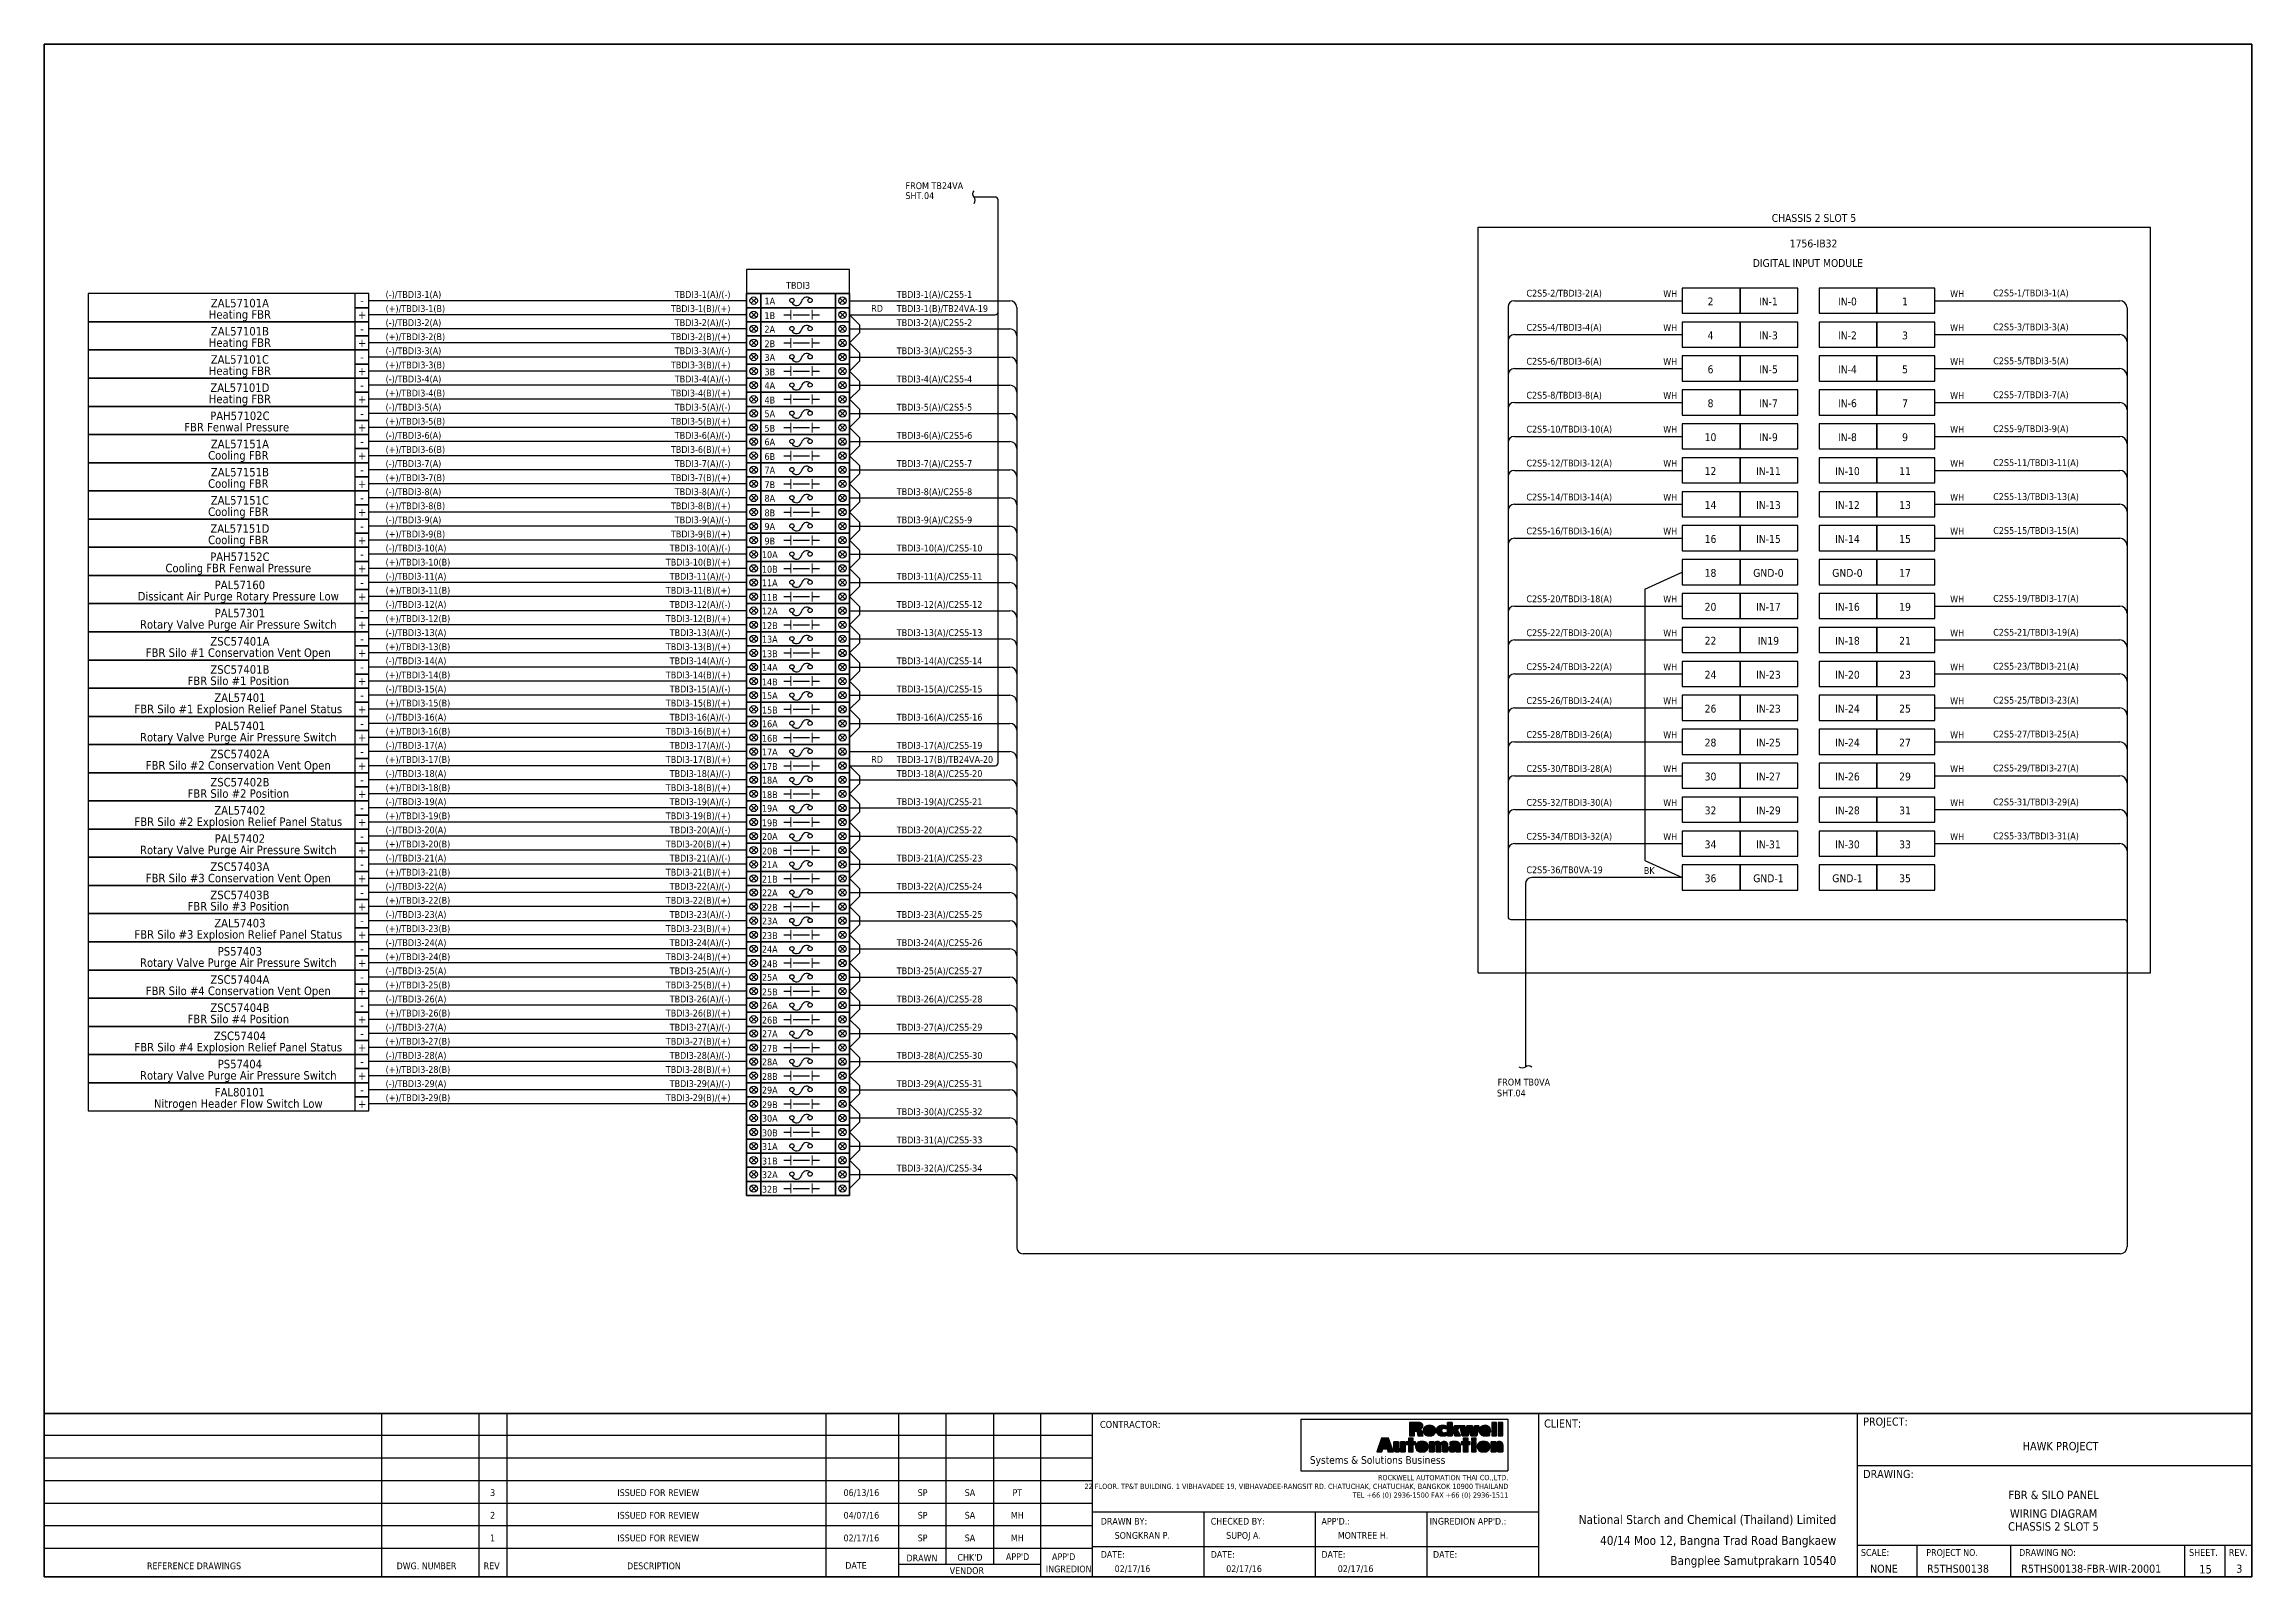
# Model space of a CAD drawing. Header units: millimetres. Extents: x 0 to 1792788, y -13 to 262234.
# Drawn here: x 905434 to 1004324, y 92247 to 160934 of the extents above; entities that cross this region are included whole.
import ezdxf
from ezdxf.enums import TextEntityAlignment as Align

# ---------------------------------------------------------------- set-up
doc = ezdxf.new("R2010")
doc.units = ezdxf.units.MM
for name, color, linetype, lineweight in [('ASHADE', 7, 'Continuous', 25), ('GT_1', 9, 'Continuous', 25), ('HELPPOINT', 7, 'Continuous', 25), ('IE-CABLE', 1, 'Continuous', 25), ('IE-EQUIP', 253, 'Continuous', 25), ('IE-WIRE', 7, 'Continuous', 25), ('MEMBER', 7, 'Continuous', 25), ('power', 7, 'Continuous', 25), ('RA_LOGO', 2, 'Continuous', 25), ('TITLE_BOX', 7, 'Continuous', 25)]:
    doc.layers.add(name, color=color, linetype=linetype, lineweight=lineweight)
doc.styles.add('Tahoma', font='')
doc.styles.get('Tahoma').set_extended_font_data('Tahoma')

msp = doc.modelspace()

# ---------------------------------------------------------------- texts
at = {"color": 1, "style": 'Tahoma'}
for s, p in [('SHT.04', (944013, 153992)), ('FROM TB24VA', (944018, 154436)), ('RD', (942480, 148939)), ('TBDI3-1(B)/TB24VA-19', (943625, 148932)), ('RD', (942480, 128731)), ('TBDI3-17(B)/TB24VA-20', (943625, 128725))]:
    msp.add_text(s, height=304.8, dxfattribs=at).set_placement(p)
at = {"color": 2, "style": 'Tahoma'}
for s, height, p in [('CHASSIS 2 SLOT 5', 350.52, (984709, 153145)), ('DIGITAL INPUT MODULE', 350.52, (984439, 151123)), ('1756-IB32', 350.5, (984692, 151999)), ('2', 351, (980076, 149402)), ('IN-1', 350.5, (982669, 149402)), ('IN-0', 350.5, (986208, 149402)), ('1', 351, (988789, 149402)), ('4', 351, (980076, 147881)), ('IN-3', 350.5, (982669, 147881)), ('IN-2', 350.5, (986208, 147881)), ('3', 351, (988789, 147881)), ('6', 351, (980076, 146361)), ('IN-5', 350.5, (982669, 146361)), ('IN-4', 350.5, (986208, 146361)), ('5', 351, (988789, 146361)), ('8', 351, (980076, 144840)), ('IN-7', 350.5, (982669, 144840)), ('IN-6', 350.5, (986208, 144840)), ('7', 351, (988789, 144840)), ('10', 350.5, (980076, 143320)), ('IN-9', 350.5, (982669, 143320)), ('IN-8', 350.5, (986208, 143320)), ('9', 351, (988789, 143320)), ('12', 350.5, (980076, 141799)), ('IN-11', 350.5, (982669, 141799)), ('IN-10', 350.5, (986208, 141799)), ('11', 350.5, (988789, 141799)), ('14', 350.5, (980076, 140278)), ('IN-13', 350.5, (982669, 140278)), ('IN-12', 350.5, (986208, 140278)), ('13', 350.5, (988789, 140278)), ('16', 350.5, (980076, 138758)), ('IN-15', 350.5, (982669, 138758)), ('IN-14', 350.5, (986208, 138758)), ('15', 350.5, (988789, 138758)), ('18', 350.5, (980076, 137237)), ('GND-0', 350.5, (982669, 137237)), ('GND-0', 350.5, (986208, 137237)), ('17', 350.5, (988789, 137237)), ('20', 350.5, (980076, 135717)), ('IN-17', 350.5, (982669, 135717)), ('IN-16', 350.5, (986208, 135717)), ('19', 350.5, (988789, 135717)), ('22', 350.5, (980076, 134196)), ('IN19', 350.5, (982669, 134196)), ('IN-18', 350.5, (986208, 134196)), ('21', 350.5, (988789, 134196)), ('24', 350.5, (980076, 132675)), ('IN-23', 350.5, (982669, 132675)), ('IN-20', 350.5, (986208, 132675)), ('23', 350.5, (988789, 132675)), ('26', 350.5, (980076, 131155)), ('IN-23', 350.5, (982669, 131155)), ('IN-24', 350.5, (986208, 131155)), ('25', 350.5, (988789, 131155)), ('28', 350.5, (980076, 129634)), ('IN-25', 350.5, (982669, 129634)), ('IN-24', 350.5, (986208, 129634)), ('27', 350.5, (988789, 129634)), ('30', 350.5, (980076, 128113)), ('IN-27', 350.5, (982669, 128113)), ('IN-26', 350.5, (986208, 128113)), ('29', 350.5, (988789, 128113)), ('32', 350.5, (980076, 126593)), ('IN-29', 350.5, (982669, 126593)), ('IN-28', 350.5, (986208, 126593)), ('31', 350.5, (988789, 126593)), ('34', 350.5, (980076, 125072)), ('IN-31', 350.5, (982669, 125072)), ('IN-30', 350.5, (986208, 125072)), ('33', 350.5, (988789, 125072)), ('36', 350.5, (980076, 123552)), ('GND-1', 350.5, (982669, 123552)), ('GND-1', 350.5, (986208, 123552)), ('35', 350.5, (988789, 123552))]:
    msp.add_text(s, height=height, dxfattribs=at).set_placement(p, align=Align.MIDDLE_CENTER)
at = {"color": 4, "style": 'Tahoma'}
for s, height, p in [('ZAL57101A', 381, (914202, 149329)), ('TBDI3', 304.8, (939204, 150123)), ('Heating FBR', 381, (914202, 148821)), ('Heating FBR', 381, (914202, 147559)), ('ZAL57101B', 381, (914202, 148067)), ('Heating FBR', 381, (914202, 146296)), ('ZAL57101C', 381, (914202, 146804)), ('ZAL57101D', 381, (914202, 145541)), ('Heating FBR', 381, (914202, 145033)), ('PAH57102C', 381, (914202, 144278)), ('FBR Fenwal Pressure  ', 381, (914202, 143770)), ('Cooling FBR ', 381, (914202, 142507)), ('ZAL57151A', 381, (914202, 143015)), ('Cooling FBR ', 381, (914202, 141244)), ('ZAL57151B', 381, (914202, 141752)), ('ZAL57151C', 381, (914202, 140489)), ('Cooling FBR ', 381, (914202, 139981)), ('Cooling FBR ', 381, (914202, 138718)), ('ZAL57151D', 381, (914202, 139226)), ('Cooling FBR Fenwal Pressure ', 381, (914202, 137455)), ('PAH57152C', 381, (914202, 137963)), ('PAL57160', 381, (914202, 136700)), ('Dissicant Air Purge Rotary Pressure Low ', 381, (914202, 136192)), ('PAL57301', 381, (914202, 135437)), ('Rotary Valve Purge Air Pressure Switch ', 381, (914202, 134929)), ('FBR Silo #1 Conservation Vent Open ', 381, (914202, 133666)), ('ZSC57401A', 381, (914202, 134174)), ('FBR Silo #1 Position ', 381, (914202, 132403)), ('ZSC57401B', 381, (914202, 132911)), ('ZAL57401', 381, (914202, 131648)), ('FBR Silo #1 Explosion Relief Panel Status ', 381, (914202, 131140)), ('PAL57401', 381, (914202, 130385)), ('Rotary Valve Purge Air Pressure Switch ', 381, (914202, 129877)), ('FBR Silo #2 Conservation Vent Open ', 381, (914202, 128614)), ('ZSC57402A', 381, (914202, 129122)), ('ZSC57402B', 381, (914202, 127859)), ('FBR Silo #2 Position ', 381, (914202, 127351)), ('ZAL57402', 381, (914202, 126596)), ('FBR Silo #2 Explosion Relief Panel Status ', 381, (914202, 126088)), ('Rotary Valve Purge Air Pressure Switch ', 381, (914202, 124825)), ('PAL57402', 381, (914202, 125333)), ('FBR Silo #3 Conservation Vent Open ', 381, (914202, 123562)), ('ZSC57403A', 381, (914202, 124070)), ('ZSC57403B', 381, (914202, 122807)), ('FBR Silo #3 Position ', 381, (914202, 122299)), ('ZAL57403', 381, (914202, 121544)), ('FBR Silo #3 Explosion Relief Panel Status ', 381, (914202, 121036)), ('Rotary Valve Purge Air Pressure Switch ', 381, (914202, 119773)), ('PS57403', 381, (914202, 120281)), ('FBR Silo #4 Conservation Vent Open ', 381, (914202, 118510)), ('ZSC57404A', 381, (914202, 119018)), ('ZSC57404B', 381, (914202, 117755)), ('FBR Silo #4 Position ', 381, (914202, 117247)), ('FBR Silo #4 Explosion Relief Panel Status ', 381, (914202, 115984)), ('ZSC57404', 381, (914202, 116492)), ('Rotary Valve Purge Air Pressure Switch ', 381, (914202, 114721)), ('PS57404', 381, (914202, 115229)), ('FAL80101', 381, (914202, 113966)), ('Nitrogen Header Flow Switch Low ', 381, (914202, 113458))]:
    msp.add_text(s, height=height, dxfattribs=at).set_placement(p, align=Align.MIDDLE_CENTER)
for s, p in [('(-)/TBDI3-1(A)', (920729, 149564)), ('TBDI3-1(A)/C2S5-1', (943625, 149564)), ('C2S5-2/TBDI3-2(A)', (971830, 149620)), ('WH', (977959, 149598)), ('WH', (990811, 149598)), ('C2S5-1/TBDI3-1(A)', (992739, 149630)), ('(-)/TBDI3-2(A)', (920729, 148301)), ('TBDI3-2(A)/C2S5-2', (943625, 148301)), ('C2S5-4/TBDI3-4(A)', (971830, 148089)), ('WH', (977959, 148077)), ('WH', (990811, 148077)), ('C2S5-3/TBDI3-3(A)', (992739, 148109)), ('(-)/TBDI3-3(A)', (920729, 147038)), ('TBDI3-3(A)/C2S5-3', (943625, 147038)), ('C2S5-6/TBDI3-6(A)', (971830, 146568)), ('WH', (977959, 146557)), ('WH', (990811, 146557)), ('C2S5-5/TBDI3-5(A)', (992739, 146589)), ('(-)/TBDI3-4(A)', (920729, 145775)), ('TBDI3-4(A)/C2S5-4', (943625, 145775)), ('C2S5-7/TBDI3-7(A)', (992739, 145068)), ('(-)/TBDI3-5(A)', (920729, 144512)), ('TBDI3-5(A)/C2S5-5', (943625, 144512)), ('C2S5-8/TBDI3-8(A)', (971830, 145048)), ('WH', (977959, 145036)), ('WH', (990811, 145036)), ('(-)/TBDI3-6(A)', (920729, 143249)), ('TBDI3-6(A)/C2S5-6', (943625, 143249)), ('C2S5-10/TBDI3-10(A)', (971830, 143527)), ('WH', (977959, 143516)), ('WH', (990811, 143516)), ('C2S5-9/TBDI3-9(A)', (992739, 143547)), ('(-)/TBDI3-7(A)', (920729, 141986)), ('TBDI3-7(A)/C2S5-7', (943625, 141986)), ('C2S5-12/TBDI3-12(A)', (971830, 142006)), ('WH', (977959, 141995)), ('WH', (990811, 141995)), ('C2S5-11/TBDI3-11(A)', (992739, 142027)), ('(-)/TBDI3-8(A)', (920729, 140723)), ('TBDI3-8(A)/C2S5-8', (943625, 140723)), ('C2S5-14/TBDI3-14(A)', (971830, 140486)), ('WH', (977959, 140474)), ('WH', (990811, 140474)), ('C2S5-13/TBDI3-13(A)', (992739, 140506)), ('(-)/TBDI3-9(A)', (920729, 139460)), ('TBDI3-9(A)/C2S5-9', (943625, 139460)), ('(-)/TBDI3-10(A)', (920729, 138197)), ('TBDI3-10(A)/C2S5-10', (943625, 138197)), ('C2S5-16/TBDI3-16(A)', (971830, 138965)), ('WH', (977959, 138954)), ('WH', (990811, 138954)), ('C2S5-15/TBDI3-15(A)', (992739, 138985)), ('(-)/TBDI3-11(A)', (920729, 136934)), ('TBDI3-11(A)/C2S5-11', (943625, 136934)), ('(-)/TBDI3-12(A)', (920729, 135671)), ('TBDI3-12(A)/C2S5-12', (943625, 135671)), ('C2S5-20/TBDI3-18(A)', (971830, 135924)), ('WH', (977959, 135913)), ('WH', (990811, 135913)), ('C2S5-19/TBDI3-17(A)', (992739, 135944)), ('(-)/TBDI3-13(A)', (920729, 134408)), ('TBDI3-13(A)/C2S5-13', (943625, 134408)), ('C2S5-22/TBDI3-20(A)', (971830, 134403)), ('WH', (977959, 134392)), ('WH', (990811, 134392)), ('C2S5-21/TBDI3-19(A)', (992739, 134424)), ('(-)/TBDI3-14(A)', (920729, 133145)), ('TBDI3-14(A)/C2S5-14', (943625, 133145)), ('C2S5-24/TBDI3-22(A)', (971830, 132883)), ('WH', (977959, 132871)), ('WH', (990811, 132871)), ('C2S5-23/TBDI3-21(A)', (992739, 132903)), ('(-)/TBDI3-15(A)', (920729, 131882)), ('TBDI3-15(A)/C2S5-15', (943625, 131882)), ('C2S5-26/TBDI3-24(A)', (971830, 131362)), ('WH', (977959, 131351)), ('WH', (990811, 131351)), ('C2S5-25/TBDI3-23(A)', (992739, 131382)), ('(-)/TBDI3-16(A)', (920729, 130619)), ('TBDI3-16(A)/C2S5-16', (943625, 130619)), ('(-)/TBDI3-17(A)', (920729, 129356)), ('TBDI3-17(A)/C2S5-19', (943625, 129356)), ('C2S5-28/TBDI3-26(A)', (971830, 129841)), ('WH', (977959, 129830)), ('WH', (990811, 129830)), ('C2S5-27/TBDI3-25(A)', (992739, 129862)), ('C2S5-30/TBDI3-28(A)', (971830, 128321)), ('WH', (977959, 128309)), ('WH', (990811, 128309)), ('C2S5-29/TBDI3-27(A)', (992739, 128341)), ('(-)/TBDI3-18(A)', (920729, 128093)), ('TBDI3-18(A)/C2S5-20', (943625, 128093)), ('(-)/TBDI3-19(A)', (920729, 126830)), ('TBDI3-19(A)/C2S5-21', (943625, 126830)), ('C2S5-32/TBDI3-30(A)', (971830, 126800)), ('WH', (977959, 126789)), ('WH', (990811, 126789)), ('C2S5-31/TBDI3-29(A)', (992739, 126821)), ('(-)/TBDI3-20(A)', (920729, 125567)), ('TBDI3-20(A)/C2S5-22', (943625, 125567)), ('C2S5-34/TBDI3-32(A)', (971830, 125280)), ('C2S5-33/TBDI3-31(A)', (992739, 125300)), ('(-)/TBDI3-21(A)', (920729, 124304)), ('TBDI3-21(A)/C2S5-23', (943625, 124304)), ('WH', (977959, 125268)), ('WH', (990811, 125268)), ('(-)/TBDI3-22(A)', (920729, 123041)), ('TBDI3-22(A)/C2S5-24', (943625, 123041)), ('(-)/TBDI3-23(A)', (920729, 121778)), ('TBDI3-23(A)/C2S5-25', (943625, 121778)), ('(-)/TBDI3-24(A)', (920729, 120515)), ('TBDI3-24(A)/C2S5-26', (943625, 120515)), ('(-)/TBDI3-25(A)', (920729, 119252)), ('TBDI3-25(A)/C2S5-27', (943625, 119252)), ('(-)/TBDI3-26(A)', (920729, 117989)), ('TBDI3-26(A)/C2S5-28', (943625, 117989)), ('(-)/TBDI3-27(A)', (920729, 116726)), ('TBDI3-27(A)/C2S5-29', (943625, 116726)), ('(-)/TBDI3-28(A)', (920729, 115463)), ('TBDI3-28(A)/C2S5-30', (943625, 115463)), ('(-)/TBDI3-29(A)', (920729, 114200)), ('TBDI3-29(A)/C2S5-31', (943625, 114200)), ('TBDI3-30(A)/C2S5-32', (943625, 112937)), ('TBDI3-31(A)/C2S5-33', (943625, 111674)), ('TBDI3-32(A)/C2S5-34', (943625, 110412))]:
    msp.add_text(s, height=304.8, dxfattribs=at).set_placement(p)
for s, p in [('TBDI3-1(A)/(-)', (936177, 149564)), ('TBDI3-2(A)/(-)', (936177, 148301)), ('TBDI3-3(A)/(-)', (936177, 147038)), ('TBDI3-4(A)/(-)', (936177, 145775)), ('TBDI3-5(A)/(-)', (936177, 144512)), ('TBDI3-6(A)/(-)', (936177, 143249)), ('TBDI3-7(A)/(-)', (936177, 141986)), ('TBDI3-8(A)/(-)', (936177, 140723)), ('TBDI3-9(A)/(-)', (936177, 139460)), ('TBDI3-10(A)/(-)', (936177, 138197)), ('TBDI3-11(A)/(-)', (936177, 136934)), ('TBDI3-12(A)/(-)', (936177, 135671)), ('TBDI3-13(A)/(-)', (936177, 134408)), ('TBDI3-14(A)/(-)', (936177, 133145)), ('TBDI3-15(A)/(-)', (936177, 131882)), ('TBDI3-16(A)/(-)', (936177, 130619)), ('TBDI3-17(A)/(-)', (936177, 129356)), ('TBDI3-18(A)/(-)', (936177, 128093)), ('TBDI3-19(A)/(-)', (936177, 126830)), ('TBDI3-20(A)/(-)', (936177, 125567)), ('TBDI3-21(A)/(-)', (936177, 124304)), ('TBDI3-22(A)/(-)', (936177, 123041)), ('TBDI3-23(A)/(-)', (936177, 121778)), ('TBDI3-24(A)/(-)', (936177, 120515)), ('TBDI3-25(A)/(-)', (936177, 119252)), ('TBDI3-26(A)/(-)', (936177, 117989)), ('TBDI3-27(A)/(-)', (936177, 116726)), ('TBDI3-28(A)/(-)', (936177, 115463)), ('TBDI3-29(A)/(-)', (936177, 114200))]:
    msp.add_text(s, height=304.8, dxfattribs=at).set_placement(p, align=Align.RIGHT)
at = {"color": 7, "style": 'Tahoma'}
for s, p in [('(+)/TBDI3-1(B)', (920729, 148932)), ('(+)/TBDI3-2(B)', (920729, 147669)), ('(+)/TBDI3-3(B)', (920729, 146406)), ('(+)/TBDI3-4(B)', (920729, 145143)), ('(+)/TBDI3-5(B)', (920729, 143880)), ('(+)/TBDI3-6(B)', (920729, 142617)), ('(+)/TBDI3-7(B)', (920729, 141354)), ('(+)/TBDI3-8(B)', (920729, 140091)), ('(+)/TBDI3-9(B)', (920729, 138828)), ('(+)/TBDI3-10(B)', (920729, 137566)), ('(+)/TBDI3-11(B)', (920729, 136303)), ('(+)/TBDI3-12(B)', (920729, 135040)), ('(+)/TBDI3-13(B)', (920729, 133777)), ('(+)/TBDI3-14(B)', (920729, 132514)), ('(+)/TBDI3-15(B)', (920729, 131251)), ('(+)/TBDI3-16(B)', (920729, 129988)), ('(+)/TBDI3-17(B)', (920729, 128725)), ('(+)/TBDI3-18(B)', (920729, 127462)), ('(+)/TBDI3-19(B)', (920729, 126199)), ('(+)/TBDI3-20(B)', (920729, 124936)), ('(+)/TBDI3-21(B)', (920729, 123673)), ('C2S5-36/TB0VA-19', (971830, 123779)), ('BK', (977090, 123748)), ('(+)/TBDI3-22(B)', (920729, 122410)), ('(+)/TBDI3-23(B)', (920729, 121147)), ('(+)/TBDI3-24(B)', (920729, 119884)), ('(+)/TBDI3-25(B)', (920729, 118621)), ('(+)/TBDI3-26(B)', (920729, 117358)), ('(+)/TBDI3-27(B)', (920729, 116095)), ('(+)/TBDI3-28(B)', (920729, 114832)), ('(+)/TBDI3-29(B)', (920729, 113569)), ('SHT.04', (970510, 113776)), ('FROM TB0VA', (970539, 114265))]:
    msp.add_text(s, height=304.8, dxfattribs=at).set_placement(p)
for s, p in [('TBDI3-1(B)/(+)', (936177, 148932)), ('TBDI3-2(B)/(+)', (936177, 147669)), ('TBDI3-3(B)/(+)', (936177, 146406)), ('TBDI3-4(B)/(+)', (936177, 145143)), ('TBDI3-5(B)/(+)', (936177, 143880)), ('TBDI3-6(B)/(+)', (936177, 142617)), ('TBDI3-7(B)/(+)', (936177, 141354)), ('TBDI3-8(B)/(+)', (936177, 140091)), ('TBDI3-9(B)/(+)', (936177, 138828)), ('TBDI3-10(B)/(+)', (936177, 137566)), ('TBDI3-11(B)/(+)', (936177, 136303)), ('TBDI3-12(B)/(+)', (936177, 135040)), ('TBDI3-13(B)/(+)', (936177, 133777)), ('TBDI3-14(B)/(+)', (936177, 132514)), ('TBDI3-15(B)/(+)', (936177, 131251)), ('TBDI3-16(B)/(+)', (936177, 129988)), ('TBDI3-17(B)/(+)', (936177, 128725)), ('TBDI3-18(B)/(+)', (936177, 127462)), ('TBDI3-19(B)/(+)', (936177, 126199)), ('TBDI3-20(B)/(+)', (936177, 124936)), ('TBDI3-21(B)/(+)', (936177, 123673)), ('TBDI3-22(B)/(+)', (936177, 122410)), ('TBDI3-23(B)/(+)', (936177, 121147)), ('TBDI3-24(B)/(+)', (936177, 119884)), ('TBDI3-25(B)/(+)', (936177, 118621)), ('TBDI3-26(B)/(+)', (936177, 117358)), ('TBDI3-27(B)/(+)', (936177, 116095)), ('TBDI3-28(B)/(+)', (936177, 114832)), ('TBDI3-29(B)/(+)', (936177, 113569))]:
    msp.add_text(s, height=304.8, dxfattribs=at).set_placement(p, align=Align.RIGHT)
for s, height, p in [('CHASSIS 2 SLOT 5', 376.46, (995438, 94506)), ('15', 376.5, (1002249, 92587))]:
    msp.add_text(s, height=height, dxfattribs=at).set_placement(p, align=Align.MIDDLE_CENTER)
at = {"layer": 'power', "color": 7, "style": 'Tahoma'}
for s, height, p in [('-', 381, (919675, 149441)), ('1A', 305.3, (937938, 149421)), ('+', 381, (919675, 148811)), ('1B', 305.3, (937938, 148769)), ('+', 381, (919675, 147548)), ('-', 381, (919675, 148178)), ('2A', 305.3, (937938, 148158)), ('2B', 305.3, (937938, 147506)), ('+', 381, (919675, 146285)), ('-', 381, (919675, 146915)), ('3B', 305.3, (937938, 146243)), ('3A', 305.3, (937938, 146895)), ('-', 381, (919675, 145652)), ('4A', 305.3, (937938, 145632)), ('+', 381, (919675, 145022)), ('4B', 305.3, (937938, 144980)), ('5A', 305.3, (937938, 144369)), ('+', 381, (919675, 143759)), ('-', 381, (919675, 144389)), ('5B', 305.3, (937938, 143717)), ('+', 381, (919675, 142496)), ('-', 381, (919675, 143126)), ('6A', 305.3, (937938, 143107)), ('6B', 305.3, (937938, 142454)), ('-', 381, (919675, 141863)), ('7A', 305.3, (937938, 141844)), ('+', 381, (919675, 141233)), ('-', 381, (919675, 140600)), ('8A', 305.3, (937938, 140581)), ('7B', 305.3, (937938, 141191)), ('+', 381, (919675, 139970)), ('9A', 305.3, (937938, 139318)), ('8B', 305.3, (937938, 139928)), ('+', 381, (919675, 138707)), ('-', 381, (919675, 139337)), ('9B', 305.3, (937938, 138665)), ('+', 381, (919675, 137444)), ('-', 381, (919675, 138074)), ('10A', 305.3, (937938, 138055)), ('10B', 305.3, (937938, 137402)), ('-', 381, (919675, 136811)), ('11A', 305.3, (937938, 136792)), ('+', 381, (919675, 136181)), ('-', 381, (919675, 135548)), ('11B', 305.3, (937938, 136139)), ('12A', 305.3, (937938, 135529)), ('+', 381, (919675, 134918)), ('12B', 305.3, (937938, 134876)), ('+', 381, (919675, 133655)), ('-', 381, (919675, 134285)), ('13A', 305.3, (937938, 134266)), ('13B', 305.3, (937938, 133614)), ('+', 381, (919675, 132392)), ('-', 381, (919675, 133022)), ('14A', 305.3, (937938, 133003)), ('-', 381, (919675, 131759)), ('14B', 305.3, (937938, 132351)), ('15A', 305.3, (937938, 131740)), ('+', 381, (919675, 131129)), ('15B', 305.3, (937938, 131088)), ('16A', 305.3, (937938, 130477)), ('+', 381, (919675, 129866)), ('-', 381, (919675, 130496)), ('16B', 305.3, (937938, 129825)), ('+', 381, (919675, 128603)), ('-', 381, (919675, 129233)), ('17A', 305.3, (937938, 129214)), ('17B', 305.3, (937938, 128562)), ('-', 381, (919675, 127970)), ('18A', 305.3, (937938, 127951)), ('+', 381, (919675, 127340)), ('-', 381, (919675, 126707)), ('18B', 305.3, (937938, 127299)), ('19A', 305.3, (937938, 126688)), ('+', 381, (919675, 126077)), ('19B', 305.3, (937938, 126036)), ('+', 381, (919675, 124814)), ('-', 381, (919675, 125445)), ('20A', 305.3, (937938, 125425)), ('20B', 305.3, (937938, 124773)), ('+', 381, (919675, 123551)), ('-', 381, (919675, 124182)), ('21A', 305.3, (937938, 124162)), ('21B', 305.3, (937938, 123510)), ('-', 381, (919675, 122919)), ('22A', 305.3, (937938, 122899)), ('+', 381, (919675, 122288)), ('22B', 305.3, (937938, 122247)), ('23A', 305.3, (937938, 121636)), ('+', 381, (919675, 121025)), ('-', 381, (919675, 121656)), ('23B', 305.3, (937938, 120984)), ('+', 381, (919675, 119762)), ('-', 381, (919675, 120393)), ('24A', 305.3, (937938, 120373)), ('24B', 305.3, (937938, 119721)), ('-', 381, (919675, 119130)), ('25A', 305.3, (937938, 119110)), ('+', 381, (919675, 118499)), ('-', 381, (919675, 117867)), ('25B', 305.3, (937938, 118458)), ('26A', 305.3, (937938, 117847)), ('+', 381, (919675, 117236)), ('26B', 305.3, (937938, 117195)), ('27A', 305.3, (937938, 116584)), ('+', 381, (919675, 115973)), ('-', 381, (919675, 116604)), ('27B', 305.3, (937938, 115932)), ('+', 381, (919675, 114710)), ('-', 381, (919675, 115341)), ('28A', 305.3, (937938, 115321)), ('28B', 305.3, (937938, 114669)), ('-', 381, (919675, 114078)), ('29A', 305.3, (937938, 114058)), ('+', 381, (919675, 113447)), ('29B', 305.3, (937938, 113406)), ('30A', 305.3, (937938, 112795)), ('30B', 305.3, (937938, 112143)), ('31A', 305.3, (937938, 111532)), ('31B', 305.3, (937938, 110880)), ('32A', 305.3, (937938, 110269)), ('32B', 305.3, (937938, 109617))]:
    msp.add_text(s, height=height, dxfattribs=at).set_placement(p, align=Align.MIDDLE_CENTER)

# ---------------------------------------------------------------- blocks, each defined once
blk = doc.blocks.new('RA_LOGO1')
at = {"layer": 'RA_LOGO', "linetype": 'Continuous', "ltscale": 25.4}
for color, points in [(1, [(25.1, 13.7), (25.8, 13.7), (26.2, 13.7), (26.6, 13.5), (26.8, 13.2), (26.9, 12.8), (27, 12.3), (27.1, 11.7), (27.2, 11.1), (27.3, 10.7), (30.8, 10.7), (30.7, 11.1), (30.6, 11.7), (30.5, 12.2), (30.4, 12.8), (30.2, 13.4), (30, 13.9), (29.6, 14.3), (29.1, 14.6), (28.4, 14.8), (29, 15), (29.5, 15.2), (29.8, 15.5), (30.2, 15.8), (30.4, 16.2), (30.6, 16.6), (30.6, 17.2), (30.6, 17.6), (30.5, 18), (30.3, 18.4), (30.1, 18.6), (29.8, 18.9), (29.5, 19.1), (29.1, 19.3), (28.7, 19.4), (28.2, 19.5), (27.7, 19.5), (27.2, 19.5), (21.7, 19.5), (21.7, 10.7), (25.1, 10.7)]), (1, [(24.9, 15.7), (24.9, 17.6), (25.9, 17.6), (26.5, 17.5), (27, 17.2), (27.2, 16.7), (27.1, 16.1), (26.8, 15.8), (26.3, 15.7), (25.8, 15.7)]), (1, [(33, 17.2), (32.6, 17), (32.3, 16.8), (32, 16.6), (31.7, 16.4), (31.4, 16.1), (31.3, 15.7), (31.1, 15.4), (31, 15), (30.9, 14.6), (30.9, 14.1), (30.9, 13.7), (31, 13.3), (31.1, 12.9), (31.2, 12.5), (31.4, 12.2), (31.6, 11.9), (31.8, 11.6), (32.1, 11.3), (32.4, 11.1), (32.8, 11), (33.1, 10.8), (33.6, 10.7), (34, 10.6), (34.5, 10.6), (35, 10.5), (35.5, 10.6), (36, 10.6), (36.5, 10.7), (36.9, 10.8), (37.3, 11), (37.6, 11.1), (37.9, 11.3), (38.2, 11.6), (38.4, 11.9), (38.7, 12.2), (38.8, 12.5), (39, 12.9), (39, 13.3), (39.1, 13.7), (39.1, 14.1), (39.1, 14.6), (39, 15), (38.9, 15.4), (38.8, 15.7), (38.6, 16.1), (38.3, 16.4), (38.1, 16.6), (37.7, 16.8), (37.4, 17), (37, 17.2), (36.6, 17.3), (36.1, 17.4), (35.6, 17.4), (35, 17.5), (34.5, 17.4), (33.9, 17.4), (33.5, 17.3)]), (1, [(34.6, 15.4), (35, 15.6), (35.5, 15.4), (35.7, 14.8), (35.7, 14.1), (35.7, 13.4), (35.6, 12.9), (35.4, 12.6), (35, 12.4), (34.6, 12.6), (34.4, 12.9), (34.3, 13.4), (34.3, 14.1), (34.4, 14.8)]), (1, [(43.1, 14.6), (43.3, 15), (43.6, 15.3), (44.1, 15.5), (44.6, 15.6), (45.2, 15.5), (45.6, 15.4), (46, 15.2), (46, 17.2), (45.5, 17.3), (45, 17.4), (44.4, 17.4), (43.7, 17.5), (43.2, 17.4), (42.7, 17.4), (42.2, 17.3), (41.7, 17.2), (41.3, 17), (41, 16.8), (40.7, 16.6), (40.4, 16.4), (40.2, 16.1), (40, 15.7), (39.8, 15.4), (39.7, 15), (39.6, 14.6), (39.6, 14.1), (39.6, 13.7), (39.7, 13.3), (39.8, 12.9), (39.9, 12.5), (40.1, 12.2), (40.3, 11.9), (40.5, 11.6), (40.8, 11.3), (41.1, 11.1), (41.5, 11), (41.8, 10.8), (42.3, 10.7), (42.7, 10.6), (43.2, 10.6), (43.7, 10.5), (44.4, 10.6), (45, 10.6), (45.6, 10.7), (46.1, 10.9), (46.1, 12.8), (45.6, 12.6), (45.2, 12.5), (44.6, 12.4), (44.1, 12.5), (43.6, 12.7), (43.3, 13), (43.1, 13.5), (43, 14.1)]), (1, [(50.1, 19.5), (46.9, 19.5), (46.9, 10.7), (50.1, 10.7), (50.1, 14.4)]), (1, [(50.1, 14.4), (51.9, 10.7), (55.6, 10.7), (53.4, 14.4), (55.2, 17.3), (51.7, 17.3)]), (1, [(56.7, 10.7), (60.7, 10.7), (61.5, 15.2), (61.6, 15.2), (62.4, 10.7), (66.4, 10.7), (67.8, 17.3), (64.9, 17.3), (64.3, 13), (64.3, 13), (63.6, 17.3), (59.7, 17.3), (59, 13), (59, 13), (58.4, 17.3), (55.2, 17.3)]), (1, [(71.6, 10.6), (72.1, 10.5), (72.6, 10.5), (73.2, 10.6), (73.7, 10.6), (74.2, 10.7), (74.6, 10.8), (75.1, 10.9), (75.1, 12.6), (74.6, 12.4), (74.1, 12.3), (73.5, 12.2), (72.9, 12.2), (72.4, 12.2), (71.9, 12.3), (71.5, 12.5), (71.2, 12.8), (71.1, 13.2), (75.6, 13.2), (75.6, 13.6), (75.5, 14.1), (75.5, 14.5), (75.4, 15), (75.3, 15.4), (75.2, 15.7), (75, 16.1), (74.8, 16.4), (74.5, 16.6), (74.2, 16.9), (73.9, 17.1), (73.5, 17.2), (73.1, 17.4), (72.6, 17.4), (72.1, 17.5), (71.5, 17.4), (71, 17.4), (70.5, 17.3), (70.1, 17.2), (69.7, 17), (69.3, 16.8), (69, 16.6), (68.7, 16.4), (68.5, 16.1), (68.3, 15.7), (68.2, 15.4), (68.1, 15), (68, 14.6), (68, 14.1), (68, 13.7), (68, 13.3), (68.1, 12.9), (68.3, 12.5), (68.4, 12.2), (68.6, 11.9), (68.9, 11.6), (69.2, 11.3), (69.5, 11.1), (69.8, 11), (70.2, 10.8), (70.6, 10.7), (71.1, 10.6)]), (1, [(71.1, 14.6), (71.1, 15.2), (71.4, 15.7), (72, 15.9), (72.5, 15.7), (72.7, 15.2), (72.8, 14.6)]), (1, [(76.4, 10.7), (79.5, 10.7), (79.5, 19.5), (76.4, 19.5)]), (1, [(83.6, 19.5), (80.5, 19.5), (80.5, 10.7), (83.6, 10.7)]), (252, [(6.9, 1.9), (7.5, 0), (11.1, 0), (7.9, 9), (3.2, 9), (0, 0), (3.4, 0), (4, 1.9)]), (252, [(6.5, 4.1), (4.5, 4.1), (5.5, 7.1)]), (252, [(18.9, 6.7), (15.7, 6.7), (15.7, 2.8), (15.7, 2.4), (15.5, 2.1), (15.1, 1.9), (14.7, 2.1), (14.5, 2.4), (14.5, 2.8), (14.5, 6.7), (11.3, 6.7), (11.3, 2), (11.3, 1.6), (11.4, 1.2), (11.6, 0.8), (11.8, 0.5), (12.1, 0.2), (12.5, 0), (13, -0.1), (13.6, -0.1), (14.2, -0.1), (14.7, 0), (15.2, 0.3), (15.5, 0.7), (15.9, 1.2), (15.9, 0), (18.9, 0)]), (252, [(24.3, 4.9), (25.7, 4.9), (25.7, 6.7), (24.3, 6.7), (24.3, 9), (21, 9), (21, 6.7), (19.6, 6.7), (19.6, 4.9), (21, 4.9), (21, 0), (24.3, 0)]), (252, [(29, -0.1), (29.4, -0.1), (30, -0.1), (30.5, -0.1), (31, -0.1), (31.4, 0), (31.9, 0.1), (32.3, 0.3), (32.6, 0.5), (32.9, 0.7), (33.2, 0.9), (33.5, 1.2), (33.7, 1.5), (33.8, 1.9), (34, 2.2), (34.1, 2.6), (34.1, 3), (34.2, 3.5), (34.1, 4), (34.1, 4.4), (34, 4.8), (33.8, 5.1), (33.6, 5.5), (33.4, 5.8), (33.1, 6), (32.8, 6.3), (32.4, 6.4), (32, 6.6), (31.5, 6.7), (31.1, 6.8), (30.5, 6.9), (30, 6.9), (29.4, 6.9), (28.9, 6.8), (28.4, 6.7), (28, 6.6), (27.6, 6.4), (27.2, 6.3), (26.9, 6), (26.6, 5.8), (26.4, 5.5), (26.2, 5.1), (26, 4.8), (25.9, 4.4), (25.8, 4), (25.8, 3.5), (25.8, 3), (25.9, 2.6), (26, 2.2), (26.1, 1.9), (26.3, 1.5), (26.5, 1.2), (26.7, 0.9), (27, 0.7), (27.3, 0.5), (27.7, 0.3), (28.1, 0.1), (28.5, 0)]), (252, [(29.6, 1.9), (29.4, 2.3), (29.3, 2.8), (29.3, 3.5), (29.3, 4.2), (29.5, 4.7), (30, 5), (30.4, 4.7), (30.6, 4.2), (30.7, 3.5), (30.7, 2.8), (30.6, 2.3), (30.4, 1.9), (30, 1.8)]), (252, [(38.2, 3.9), (38.2, 4.3), (38.4, 4.7), (38.8, 4.8), (39.2, 4.7), (39.4, 4.3), (39.4, 3.9), (39.4, 0), (42.6, 0), (42.6, 3.9), (42.6, 4.3), (42.8, 4.7), (43.2, 4.8), (43.6, 4.7), (43.8, 4.3), (43.8, 3.9), (43.8, 0), (47, 0), (47, 4), (47, 4.4), (47, 4.8), (47, 5.1), (46.9, 5.5), (46.8, 5.8), (46.6, 6.1), (46.4, 6.4), (46.1, 6.6), (45.7, 6.7), (45.2, 6.8), (44.7, 6.9), (44.1, 6.8), (43.6, 6.7), (43.1, 6.5), (42.7, 6.1), (42.5, 5.7), (42.2, 6.2), (41.9, 6.5), (41.4, 6.7), (40.9, 6.8), (40.4, 6.9), (39.9, 6.8), (39.4, 6.7), (39, 6.6), (38.6, 6.3), (38.3, 6), (38, 5.5), (38, 6.7), (35, 6.7), (35, 0), (38.2, 0)]), (252, [(47.8, 1.3), (48, 0.9), (48.2, 0.6), (48.5, 0.3), (48.9, 0.1), (49.3, 0), (49.8, -0.1), (50.2, -0.1), (50.8, -0.1), (51.3, 0), (51.7, 0.2), (52.1, 0.6), (52.5, 1), (52.5, 0), (55.5, 0), (55.5, 4.1), (55.4, 4.6), (55.4, 5), (55.2, 5.4), (55, 5.7), (54.7, 6), (54.4, 6.2), (54.1, 6.4), (53.8, 6.6), (53.4, 6.7), (53, 6.8), (52.6, 6.8), (52.2, 6.9), (51.8, 6.9), (51.4, 6.9), (50.7, 6.9), (50.1, 6.8), (49.6, 6.7), (49.1, 6.6), (48.5, 6.5), (48.5, 4.6), (49.1, 4.8), (49.6, 5), (50.2, 5.1), (50.8, 5.2), (51.3, 5.2), (51.7, 5.1), (52.1, 4.9), (52.4, 4.6), (52.5, 4.2), (52.2, 4.2), (51.7, 4.3), (51.2, 4.3), (50.8, 4.3), (50.4, 4.2), (49.9, 4.2), (49.5, 4.1), (49.1, 3.9), (48.7, 3.7), (48.4, 3.5), (48.1, 3.2), (47.9, 2.8), (47.8, 2.3), (47.8, 1.8)]), (252, [(50.7, 2.2), (51, 2.7), (51.5, 2.9), (52.2, 3), (52.5, 3), (52.5, 2.7), (52.4, 2.2), (52.1, 1.7), (51.5, 1.6), (51.1, 1.6), (50.8, 1.8)]), (252, [(57.3, 0), (60.6, 0), (60.6, 4.9), (62, 4.9), (62, 6.7), (60.6, 6.7), (60.6, 9), (57.3, 9), (57.3, 6.7), (56, 6.7), (56, 4.9), (57.3, 4.9)]), (252, [(66, 7.5), (66, 9), (62.8, 9), (62.8, 7.5)]), (252, [(62.8, 0), (66, 0), (66, 6.7), (62.8, 6.7)]), (252, [(69.9, -0.1), (70.4, -0.1), (70.9, -0.1), (71.4, -0.1), (71.9, -0.1), (72.4, 0), (72.8, 0.1), (73.2, 0.3), (73.5, 0.5), (73.8, 0.7), (74.1, 0.9), (74.4, 1.2), (74.6, 1.5), (74.8, 1.9), (74.9, 2.2), (75, 2.6), (75, 3), (75.1, 3.5), (75, 4), (75, 4.4), (74.9, 4.8), (74.7, 5.1), (74.5, 5.5), (74.3, 5.8), (74, 6), (73.7, 6.3), (73.3, 6.4), (72.9, 6.6), (72.5, 6.7), (72, 6.8), (71.4, 6.9), (70.9, 6.9), (70.3, 6.9), (69.8, 6.8), (69.3, 6.7), (68.9, 6.6), (68.5, 6.4), (68.1, 6.3), (67.8, 6), (67.5, 5.8), (67.3, 5.5), (67.1, 5.1), (66.9, 4.8), (66.8, 4.4), (66.7, 4), (66.7, 3.5), (66.7, 3), (66.8, 2.6), (66.9, 2.2), (67, 1.9), (67.2, 1.5), (67.4, 1.2), (67.6, 0.9), (67.9, 0.7), (68.2, 0.5), (68.6, 0.3), (69, 0.1), (69.4, 0)]), (252, [(70.5, 1.9), (70.3, 2.3), (70.2, 2.8), (70.2, 3.5), (70.2, 4.2), (70.4, 4.7), (70.9, 5), (71.4, 4.7), (71.6, 4.2), (71.6, 3.5), (71.6, 2.8), (71.5, 2.3), (71.3, 1.9), (70.9, 1.8)]), (252, [(79.2, 3.9), (79.2, 4.3), (79.3, 4.7), (79.7, 4.8), (80.1, 4.7), (80.3, 4.3), (80.3, 3.9), (80.3, 0), (83.6, 0), (83.6, 4.7), (83.5, 5.1), (83.4, 5.6), (83.3, 5.9), (83, 6.3), (82.7, 6.5), (82.3, 6.7), (81.8, 6.8), (81.2, 6.9), (80.7, 6.8), (80.1, 6.7), (79.7, 6.4), (79.3, 6.1), (79, 5.5), (79, 6.7), (75.9, 6.7), (75.9, 0), (79.2, 0)])]:
    blk.add_hatch(color=color, dxfattribs=at).paths.add_polyline_path(points, flags=0)
at = {"layer": 'RA_LOGO', "color": 1, "linetype": 'Continuous', "ltscale": 25.4}
for points in [[(29.1, 19.3), (28.7, 19.4), (28.2, 19.5), (27.7, 19.5), (27.2, 19.5), (21.7, 19.5), (21.7, 10.7), (25.1, 10.7), (25.1, 13.7), (25.8, 13.7), (26.2, 13.7), (26.6, 13.5), (26.8, 13.2), (26.9, 12.8), (27, 12.3), (27.1, 11.7), (27.2, 11.1), (27.3, 10.7), (30.8, 10.7), (30.7, 11.1), (30.6, 11.7), (30.5, 12.2), (30.4, 12.8), (30.2, 13.4), (30, 13.9), (29.6, 14.3), (29.1, 14.6), (28.5, 14.8), (28.5, 14.8), (29, 15), (29.5, 15.2), (29.8, 15.5), (30.2, 15.8), (30.4, 16.2), (30.6, 16.6), (30.6, 17.2), (30.6, 17.6), (30.5, 18), (30.3, 18.4), (30.1, 18.6), (29.8, 18.9), (29.5, 19.1)], [(25.1, 13.7), (25.8, 13.7), (26.2, 13.7), (26.6, 13.5), (26.8, 13.2), (26.9, 12.8), (27, 12.3), (27.1, 11.7), (27.2, 11.1), (27.3, 10.7), (30.8, 10.7), (30.7, 11.1), (30.6, 11.7), (30.5, 12.2), (30.4, 12.8), (30.2, 13.4), (30, 13.9), (29.6, 14.3), (29.1, 14.6), (28.4, 14.8), (29, 15), (29.5, 15.2), (29.8, 15.5), (30.2, 15.8), (30.4, 16.2), (30.6, 16.6), (30.6, 17.2), (30.6, 17.6), (30.5, 18), (30.3, 18.4), (30.1, 18.6), (29.8, 18.9), (29.5, 19.1), (29.1, 19.3), (28.7, 19.4), (28.2, 19.5), (27.7, 19.5), (27.2, 19.5), (21.7, 19.5), (21.7, 10.7), (25.1, 10.7)], [(24.9, 15.7), (24.9, 17.6), (25.9, 17.6), (26.5, 17.5), (27, 17.2), (27.2, 16.7), (27.1, 16.1), (26.8, 15.8), (26.3, 15.7), (25.8, 15.7)], [(25.8, 15.7), (24.9, 15.7), (24.9, 17.6), (25.9, 17.6), (26.5, 17.5), (27, 17.2), (27.2, 16.7), (27.1, 16.1), (26.8, 15.8), (26.3, 15.7)], [(37, 17.2), (36.6, 17.3), (36.1, 17.4), (35.6, 17.4), (35, 17.5), (34.5, 17.4), (33.9, 17.4), (33.5, 17.3), (33, 17.2), (32.6, 17), (32.3, 16.8), (32, 16.6), (31.7, 16.4), (31.4, 16.1), (31.3, 15.7), (31.1, 15.4), (31, 15), (30.9, 14.6), (30.9, 14.1), (30.9, 14.1), (30.9, 13.7), (31, 13.3), (31.1, 12.9), (31.2, 12.5), (31.4, 12.2), (31.6, 11.9), (31.8, 11.6), (32.1, 11.3), (32.4, 11.1), (32.8, 11), (33.1, 10.8), (33.6, 10.7), (34, 10.6), (34.5, 10.6), (35, 10.5), (35.5, 10.6), (36, 10.6), (36.5, 10.7), (36.9, 10.8), (37.3, 11), (37.6, 11.1), (37.9, 11.3), (38.2, 11.6), (38.4, 11.9), (38.7, 12.2), (38.8, 12.5), (39, 12.9), (39, 13.3), (39.1, 13.7), (39.1, 14.1), (39.1, 14.6), (39, 15), (38.9, 15.4), (38.8, 15.7), (38.6, 16.1), (38.3, 16.4), (38.1, 16.6), (37.7, 16.8), (37.4, 17)], [(33, 17.2), (32.6, 17), (32.3, 16.8), (32, 16.6), (31.7, 16.4), (31.4, 16.1), (31.3, 15.7), (31.1, 15.4), (31, 15), (30.9, 14.6), (30.9, 14.1), (30.9, 13.7), (31, 13.3), (31.1, 12.9), (31.2, 12.5), (31.4, 12.2), (31.6, 11.9), (31.8, 11.6), (32.1, 11.3), (32.4, 11.1), (32.8, 11), (33.1, 10.8), (33.6, 10.7), (34, 10.6), (34.5, 10.6), (35, 10.5), (35.5, 10.6), (36, 10.6), (36.5, 10.7), (36.9, 10.8), (37.3, 11), (37.6, 11.1), (37.9, 11.3), (38.2, 11.6), (38.4, 11.9), (38.7, 12.2), (38.8, 12.5), (39, 12.9), (39, 13.3), (39.1, 13.7), (39.1, 14.1), (39.1, 14.6), (39, 15), (38.9, 15.4), (38.8, 15.7), (38.6, 16.1), (38.3, 16.4), (38.1, 16.6), (37.7, 16.8), (37.4, 17), (37, 17.2), (36.6, 17.3), (36.1, 17.4), (35.6, 17.4), (35, 17.5), (34.5, 17.4), (33.9, 17.4), (33.5, 17.3)], [(34.3, 14.1), (34.4, 14.8), (34.6, 15.4), (35, 15.6), (35.5, 15.4), (35.7, 14.8), (35.7, 14.1), (35.7, 13.4), (35.6, 12.9), (35.4, 12.6), (35, 12.4), (34.6, 12.6), (34.4, 12.9), (34.3, 13.4)], [(34.6, 15.4), (35, 15.6), (35.5, 15.4), (35.7, 14.8), (35.7, 14.1), (35.7, 13.4), (35.6, 12.9), (35.4, 12.6), (35, 12.4), (34.6, 12.6), (34.4, 12.9), (34.3, 13.4), (34.3, 14.1), (34.4, 14.8)], [(42.7, 17.4), (43.2, 17.4), (43.7, 17.5), (44.4, 17.4), (45, 17.4), (45.5, 17.3), (46, 17.2), (46, 15.2), (45.6, 15.4), (45.2, 15.5), (44.6, 15.6), (44.1, 15.5), (43.6, 15.3), (43.3, 15), (43.1, 14.6), (43, 14.1), (43.1, 13.5), (43.3, 13), (43.6, 12.7), (44.1, 12.5), (44.6, 12.4), (45.2, 12.5), (45.6, 12.6), (46.1, 12.8), (46.1, 10.9), (45.6, 10.7), (45, 10.6), (44.4, 10.6), (43.7, 10.5), (43.2, 10.6), (42.7, 10.6), (42.3, 10.7), (41.8, 10.8), (41.5, 11), (41.1, 11.1), (40.8, 11.3), (40.5, 11.6), (40.3, 11.9), (40.1, 12.2), (39.9, 12.5), (39.8, 12.9), (39.7, 13.3), (39.6, 13.7), (39.6, 14.1), (39.6, 14.6), (39.7, 15), (39.8, 15.4), (40, 15.7), (40.2, 16.1), (40.4, 16.4), (40.7, 16.6), (41, 16.8), (41.3, 17), (41.7, 17.2), (42.2, 17.3)], [(43.1, 14.6), (43.3, 15), (43.6, 15.3), (44.1, 15.5), (44.6, 15.6), (45.2, 15.5), (45.6, 15.4), (46, 15.2), (46, 17.2), (45.5, 17.3), (45, 17.4), (44.4, 17.4), (43.7, 17.5), (43.2, 17.4), (42.7, 17.4), (42.2, 17.3), (41.7, 17.2), (41.3, 17), (41, 16.8), (40.7, 16.6), (40.4, 16.4), (40.2, 16.1), (40, 15.7), (39.8, 15.4), (39.7, 15), (39.6, 14.6), (39.6, 14.1), (39.6, 13.7), (39.7, 13.3), (39.8, 12.9), (39.9, 12.5), (40.1, 12.2), (40.3, 11.9), (40.5, 11.6), (40.8, 11.3), (41.1, 11.1), (41.5, 11), (41.8, 10.8), (42.3, 10.7), (42.7, 10.6), (43.2, 10.6), (43.7, 10.5), (44.4, 10.6), (45, 10.6), (45.6, 10.7), (46.1, 10.9), (46.1, 12.8), (45.6, 12.6), (45.2, 12.5), (44.6, 12.4), (44.1, 12.5), (43.6, 12.7), (43.3, 13), (43.1, 13.5), (43, 14.1)], [(50.1, 10.7), (46.9, 10.7), (46.9, 19.5), (50.1, 19.5), (50.1, 14.4), (50.1, 14.4), (50.1, 14.4)], [(50.1, 19.5), (46.9, 19.5), (46.9, 10.7), (50.1, 10.7), (50.1, 14.4)], [(50.1, 14.4), (51.9, 10.7), (55.6, 10.7), (53.4, 14.4), (55.2, 17.3), (51.7, 17.3)], [(51.9, 10.7), (50.1, 14.4), (51.7, 17.3), (55.2, 17.3), (53.4, 14.4), (55.6, 10.7)], [(62.4, 10.7), (61.6, 15.2), (61.5, 15.2), (60.7, 10.7), (56.7, 10.7), (55.2, 17.3), (58.4, 17.3), (59, 13), (59, 13), (59.7, 17.3), (63.6, 17.3), (64.3, 13), (64.3, 13), (64.9, 17.3), (67.8, 17.3), (66.4, 10.7)], [(56.7, 10.7), (60.7, 10.7), (61.5, 15.2), (61.6, 15.2), (62.4, 10.7), (66.4, 10.7), (67.8, 17.3), (64.9, 17.3), (64.3, 13), (64.3, 13), (63.6, 17.3), (59.7, 17.3), (59, 13), (59, 13), (58.4, 17.3), (55.2, 17.3)], [(71.6, 10.6), (72.1, 10.5), (72.6, 10.5), (73.2, 10.6), (73.7, 10.6), (74.2, 10.7), (74.6, 10.8), (75.1, 10.9), (75.1, 12.6), (74.6, 12.4), (74.1, 12.3), (73.5, 12.2), (72.9, 12.2), (72.4, 12.2), (71.9, 12.3), (71.5, 12.5), (71.2, 12.8), (71.1, 13.2), (75.6, 13.2), (75.6, 13.6), (75.5, 14.1), (75.5, 14.5), (75.4, 15), (75.3, 15.4), (75.2, 15.7), (75, 16.1), (74.8, 16.4), (74.5, 16.6), (74.2, 16.9), (73.9, 17.1), (73.5, 17.2), (73.1, 17.4), (72.6, 17.4), (72.1, 17.5), (71.5, 17.4), (71, 17.4), (70.5, 17.3), (70.1, 17.2), (69.7, 17), (69.3, 16.8), (69, 16.6), (68.7, 16.4), (68.5, 16.1), (68.3, 15.7), (68.2, 15.4), (68.1, 15), (68, 14.6), (68, 14.1), (68, 14.1), (68, 13.7), (68, 13.3), (68.1, 12.9), (68.3, 12.5), (68.4, 12.2), (68.6, 11.9), (68.9, 11.6), (69.2, 11.3), (69.5, 11.1), (69.8, 11), (70.2, 10.8), (70.6, 10.7), (71.1, 10.6)], [(71.6, 10.6), (72.1, 10.5), (72.6, 10.5), (73.2, 10.6), (73.7, 10.6), (74.2, 10.7), (74.6, 10.8), (75.1, 10.9), (75.1, 12.6), (74.6, 12.4), (74.1, 12.3), (73.5, 12.2), (72.9, 12.2), (72.4, 12.2), (71.9, 12.3), (71.5, 12.5), (71.2, 12.8), (71.1, 13.2), (75.6, 13.2), (75.6, 13.6), (75.5, 14.1), (75.5, 14.5), (75.4, 15), (75.3, 15.4), (75.2, 15.7), (75, 16.1), (74.8, 16.4), (74.5, 16.6), (74.2, 16.9), (73.9, 17.1), (73.5, 17.2), (73.1, 17.4), (72.6, 17.4), (72.1, 17.5), (71.5, 17.4), (71, 17.4), (70.5, 17.3), (70.1, 17.2), (69.7, 17), (69.3, 16.8), (69, 16.6), (68.7, 16.4), (68.5, 16.1), (68.3, 15.7), (68.2, 15.4), (68.1, 15), (68, 14.6), (68, 14.1), (68, 13.7), (68, 13.3), (68.1, 12.9), (68.3, 12.5), (68.4, 12.2), (68.6, 11.9), (68.9, 11.6), (69.2, 11.3), (69.5, 11.1), (69.8, 11), (70.2, 10.8), (70.6, 10.7), (71.1, 10.6)], [(72.8, 14.6), (71.1, 14.6), (71.1, 15.2), (71.4, 15.7), (72, 15.9), (72.5, 15.7), (72.7, 15.2)], [(71.1, 14.6), (71.1, 15.2), (71.4, 15.7), (72, 15.9), (72.5, 15.7), (72.7, 15.2), (72.8, 14.6)], [(76.4, 10.7), (79.5, 10.7), (79.5, 19.5), (76.4, 19.5)], [(76.4, 10.7), (79.5, 10.7), (79.5, 19.5), (76.4, 19.5)], [(80.5, 10.7), (83.6, 10.7), (83.6, 19.5), (80.5, 19.5)], [(83.6, 19.5), (80.5, 19.5), (80.5, 10.7), (83.6, 10.7)]]:
    blk.add_lwpolyline(points, close=True, dxfattribs=at)
at = {"layer": 'RA_LOGO', "color": 252, "linetype": 'Continuous', "ltscale": 25.4}
for points in [[(7.5, 0), (11.1, 0), (7.9, 9), (3.2, 9), (0, 0), (3.4, 0), (4, 1.9), (6.9, 1.9)], [(6.9, 1.9), (7.5, 0), (11.1, 0), (7.9, 9), (3.2, 9), (0, 0), (3.4, 0), (4, 1.9)], [(5.5, 7.1), (5.5, 7.1), (6.5, 4.1), (4.5, 4.1)], [(6.5, 4.1), (4.5, 4.1), (5.5, 7.1)], [(11.6, 0.8), (11.4, 1.2), (11.3, 1.6), (11.3, 2), (11.3, 6.7), (14.5, 6.7), (14.5, 2.8), (14.5, 2.4), (14.7, 2.1), (15.1, 1.9), (15.5, 2.1), (15.7, 2.4), (15.7, 2.8), (15.7, 6.7), (18.9, 6.7), (18.9, 0), (15.9, 0), (15.9, 1.2), (15.8, 1.2), (15.5, 0.7), (15.2, 0.3), (14.7, 0), (14.2, -0.1), (13.6, -0.1), (13, -0.1), (12.5, 0), (12.1, 0.2), (11.8, 0.5)], [(18.9, 6.7), (15.7, 6.7), (15.7, 2.8), (15.7, 2.4), (15.5, 2.1), (15.1, 1.9), (14.7, 2.1), (14.5, 2.4), (14.5, 2.8), (14.5, 6.7), (11.3, 6.7), (11.3, 2), (11.3, 1.6), (11.4, 1.2), (11.6, 0.8), (11.8, 0.5), (12.1, 0.2), (12.5, 0), (13, -0.1), (13.6, -0.1), (14.2, -0.1), (14.7, 0), (15.2, 0.3), (15.5, 0.7), (15.9, 1.2), (15.9, 0), (18.9, 0)], [(24.3, 4.9), (25.7, 4.9), (25.7, 6.7), (24.3, 6.7), (24.3, 9), (21, 9), (21, 6.7), (19.6, 6.7), (19.6, 4.9), (21, 4.9), (21, 0), (24.3, 0)], [(24.3, 4.9), (25.7, 4.9), (25.7, 6.7), (24.3, 6.7), (24.3, 9), (21, 9), (21, 6.7), (19.6, 6.7), (19.6, 4.9), (21, 4.9), (21, 0), (24.3, 0)], [(29.4, 6.9), (28.9, 6.8), (28.4, 6.7), (28, 6.6), (27.6, 6.4), (27.2, 6.3), (26.9, 6), (26.6, 5.8), (26.4, 5.5), (26.2, 5.1), (26, 4.8), (25.9, 4.4), (25.8, 4), (25.8, 3.5), (25.8, 3.5), (25.8, 3), (25.9, 2.6), (26, 2.2), (26.1, 1.9), (26.3, 1.5), (26.5, 1.2), (26.7, 0.9), (27, 0.7), (27.3, 0.5), (27.7, 0.3), (28.1, 0.1), (28.5, 0), (29, -0.1), (29.4, -0.1), (30, -0.1), (30.5, -0.1), (31, -0.1), (31.4, 0), (31.9, 0.1), (32.3, 0.3), (32.6, 0.5), (32.9, 0.7), (33.2, 0.9), (33.5, 1.2), (33.7, 1.5), (33.8, 1.9), (34, 2.2), (34.1, 2.6), (34.1, 3), (34.2, 3.5), (34.2, 3.5), (34.1, 4), (34.1, 4.4), (34, 4.8), (33.8, 5.1), (33.6, 5.5), (33.4, 5.8), (33.1, 6), (32.8, 6.3), (32.4, 6.4), (32, 6.6), (31.5, 6.7), (31.1, 6.8), (30.5, 6.9), (30, 6.9), (30, 6.9)], [(29, -0.1), (29.4, -0.1), (30, -0.1), (30.5, -0.1), (31, -0.1), (31.4, 0), (31.9, 0.1), (32.3, 0.3), (32.6, 0.5), (32.9, 0.7), (33.2, 0.9), (33.5, 1.2), (33.7, 1.5), (33.8, 1.9), (34, 2.2), (34.1, 2.6), (34.1, 3), (34.2, 3.5), (34.1, 4), (34.1, 4.4), (34, 4.8), (33.8, 5.1), (33.6, 5.5), (33.4, 5.8), (33.1, 6), (32.8, 6.3), (32.4, 6.4), (32, 6.6), (31.5, 6.7), (31.1, 6.8), (30.5, 6.9), (30, 6.9), (29.4, 6.9), (28.9, 6.8), (28.4, 6.7), (28, 6.6), (27.6, 6.4), (27.2, 6.3), (26.9, 6), (26.6, 5.8), (26.4, 5.5), (26.2, 5.1), (26, 4.8), (25.9, 4.4), (25.8, 4), (25.8, 3.5), (25.8, 3), (25.9, 2.6), (26, 2.2), (26.1, 1.9), (26.3, 1.5), (26.5, 1.2), (26.7, 0.9), (27, 0.7), (27.3, 0.5), (27.7, 0.3), (28.1, 0.1), (28.5, 0)], [(29.3, 3.5), (29.3, 4.2), (29.5, 4.7), (30, 5), (30.4, 4.7), (30.6, 4.2), (30.7, 3.5), (30.7, 2.8), (30.6, 2.3), (30.4, 1.9), (30, 1.8), (29.6, 1.9), (29.4, 2.3), (29.3, 2.8)], [(29.6, 1.9), (29.4, 2.3), (29.3, 2.8), (29.3, 3.5), (29.3, 4.2), (29.5, 4.7), (30, 5), (30.4, 4.7), (30.6, 4.2), (30.7, 3.5), (30.7, 2.8), (30.6, 2.3), (30.4, 1.9), (30, 1.8)], [(39.4, 4.3), (39.2, 4.7), (38.8, 4.8), (38.4, 4.7), (38.2, 4.3), (38.2, 3.9), (38.2, 0), (35, 0), (35, 6.7), (38, 6.7), (38, 5.6), (38.1, 5.6), (38.3, 6), (38.6, 6.3), (39, 6.6), (39.4, 6.7), (39.9, 6.8), (40.4, 6.9), (40.9, 6.8), (41.4, 6.7), (41.9, 6.5), (42.2, 6.2), (42.5, 5.7), (42.5, 5.7), (42.7, 6.1), (43.1, 6.5), (43.6, 6.7), (44.1, 6.8), (44.7, 6.9), (45.2, 6.8), (45.7, 6.7), (46.1, 6.6), (46.4, 6.4), (46.6, 6.1), (46.8, 5.8), (46.9, 5.5), (47, 5.1), (47, 4.8), (47, 4.4), (47, 4), (47, 0), (43.8, 0), (43.8, 3.9), (43.8, 4.3), (43.6, 4.7), (43.2, 4.8), (42.8, 4.7), (42.6, 4.3), (42.6, 3.9), (42.6, 0), (39.4, 0), (39.4, 3.9)], [(38.2, 3.9), (38.2, 4.3), (38.4, 4.7), (38.8, 4.8), (39.2, 4.7), (39.4, 4.3), (39.4, 3.9), (39.4, 0), (42.6, 0), (42.6, 3.9), (42.6, 4.3), (42.8, 4.7), (43.2, 4.8), (43.6, 4.7), (43.8, 4.3), (43.8, 3.9), (43.8, 0), (47, 0), (47, 4), (47, 4.4), (47, 4.8), (47, 5.1), (46.9, 5.5), (46.8, 5.8), (46.6, 6.1), (46.4, 6.4), (46.1, 6.6), (45.7, 6.7), (45.2, 6.8), (44.7, 6.9), (44.1, 6.8), (43.6, 6.7), (43.1, 6.5), (42.7, 6.1), (42.5, 5.7), (42.2, 6.2), (41.9, 6.5), (41.4, 6.7), (40.9, 6.8), (40.4, 6.9), (39.9, 6.8), (39.4, 6.7), (39, 6.6), (38.6, 6.3), (38.3, 6), (38, 5.5), (38, 6.7), (35, 6.7), (35, 0), (38.2, 0)], [(50.1, 6.8), (49.6, 6.7), (49.1, 6.6), (48.5, 6.5), (48.5, 4.6), (49.1, 4.8), (49.6, 5), (50.2, 5.1), (50.8, 5.2), (51.3, 5.2), (51.7, 5.1), (52.1, 4.9), (52.4, 4.6), (52.5, 4.2), (52.2, 4.2), (51.7, 4.3), (51.2, 4.3), (50.8, 4.3), (50.4, 4.2), (49.9, 4.2), (49.5, 4.1), (49.1, 3.9), (48.7, 3.7), (48.4, 3.5), (48.1, 3.2), (47.9, 2.8), (47.8, 2.3), (47.8, 1.8), (47.8, 1.8), (47.8, 1.3), (48, 0.9), (48.2, 0.6), (48.5, 0.3), (48.9, 0.1), (49.3, 0), (49.8, -0.1), (50.2, -0.1), (50.8, -0.1), (51.3, 0), (51.7, 0.2), (52.1, 0.6), (52.4, 1), (52.5, 1), (52.5, 0), (55.5, 0), (55.5, 4.1), (55.4, 4.6), (55.4, 5), (55.2, 5.4), (55, 5.7), (54.7, 6), (54.4, 6.2), (54.1, 6.4), (53.8, 6.6), (53.4, 6.7), (53, 6.8), (52.6, 6.8), (52.2, 6.9), (51.8, 6.9), (51.4, 6.9), (50.7, 6.9)], [(47.8, 1.3), (48, 0.9), (48.2, 0.6), (48.5, 0.3), (48.9, 0.1), (49.3, 0), (49.8, -0.1), (50.2, -0.1), (50.8, -0.1), (51.3, 0), (51.7, 0.2), (52.1, 0.6), (52.5, 1), (52.5, 0), (55.5, 0), (55.5, 4.1), (55.4, 4.6), (55.4, 5), (55.2, 5.4), (55, 5.7), (54.7, 6), (54.4, 6.2), (54.1, 6.4), (53.8, 6.6), (53.4, 6.7), (53, 6.8), (52.6, 6.8), (52.2, 6.9), (51.8, 6.9), (51.4, 6.9), (50.7, 6.9), (50.1, 6.8), (49.6, 6.7), (49.1, 6.6), (48.5, 6.5), (48.5, 4.6), (49.1, 4.8), (49.6, 5), (50.2, 5.1), (50.8, 5.2), (51.3, 5.2), (51.7, 5.1), (52.1, 4.9), (52.4, 4.6), (52.5, 4.2), (52.2, 4.2), (51.7, 4.3), (51.2, 4.3), (50.8, 4.3), (50.4, 4.2), (49.9, 4.2), (49.5, 4.1), (49.1, 3.9), (48.7, 3.7), (48.4, 3.5), (48.1, 3.2), (47.9, 2.8), (47.8, 2.3), (47.8, 1.8)], [(50.7, 2.2), (51, 2.7), (51.5, 2.9), (52.2, 3), (52.5, 3), (52.5, 2.7), (52.4, 2.2), (52.1, 1.7), (51.5, 1.6), (51.1, 1.6), (50.8, 1.8)], [(52.5, 2.7), (52.4, 2.2), (52.1, 1.7), (51.5, 1.6), (51.1, 1.6), (50.8, 1.8), (50.7, 2.2), (51, 2.7), (51.5, 2.9), (52.2, 3), (52.5, 3)], [(60.6, 0), (60.6, 4.9), (62, 4.9), (62, 6.7), (60.6, 6.7), (60.6, 9), (57.3, 9), (57.3, 6.7), (56, 6.7), (56, 4.9), (57.3, 4.9), (57.3, 0)], [(57.3, 0), (60.6, 0), (60.6, 4.9), (62, 4.9), (62, 6.7), (60.6, 6.7), (60.6, 9), (57.3, 9), (57.3, 6.7), (56, 6.7), (56, 4.9), (57.3, 4.9)], [(66, 7.5), (66, 9), (62.8, 9), (62.8, 7.5)], [(62.8, 7.5), (66, 7.5), (66, 9), (62.8, 9)], [(62.8, 0), (66, 0), (66, 6.7), (62.8, 6.7)], [(62.8, 0), (66, 0), (66, 6.7), (62.8, 6.7)], [(72.9, 6.6), (72.5, 6.7), (72, 6.8), (71.4, 6.9), (70.9, 6.9), (70.3, 6.9), (69.8, 6.8), (69.3, 6.7), (68.9, 6.6), (68.5, 6.4), (68.1, 6.3), (67.8, 6), (67.5, 5.8), (67.3, 5.5), (67.1, 5.1), (66.9, 4.8), (66.8, 4.4), (66.7, 4), (66.7, 3.5), (66.7, 3.5), (66.7, 3), (66.8, 2.6), (66.9, 2.2), (67, 1.9), (67.2, 1.5), (67.4, 1.2), (67.6, 0.9), (67.9, 0.7), (68.2, 0.5), (68.6, 0.3), (69, 0.1), (69.4, 0), (69.9, -0.1), (70.4, -0.1), (70.9, -0.1), (71.4, -0.1), (71.9, -0.1), (72.4, 0), (72.8, 0.1), (73.2, 0.3), (73.5, 0.5), (73.8, 0.7), (74.1, 0.9), (74.4, 1.2), (74.6, 1.5), (74.8, 1.9), (74.9, 2.2), (75, 2.6), (75, 3), (75.1, 3.5), (75.1, 3.5), (75, 4), (75, 4.4), (74.9, 4.8), (74.7, 5.1), (74.5, 5.5), (74.3, 5.8), (74, 6), (73.7, 6.3), (73.3, 6.4)], [(69.9, -0.1), (70.4, -0.1), (70.9, -0.1), (71.4, -0.1), (71.9, -0.1), (72.4, 0), (72.8, 0.1), (73.2, 0.3), (73.5, 0.5), (73.8, 0.7), (74.1, 0.9), (74.4, 1.2), (74.6, 1.5), (74.8, 1.9), (74.9, 2.2), (75, 2.6), (75, 3), (75.1, 3.5), (75, 4), (75, 4.4), (74.9, 4.8), (74.7, 5.1), (74.5, 5.5), (74.3, 5.8), (74, 6), (73.7, 6.3), (73.3, 6.4), (72.9, 6.6), (72.5, 6.7), (72, 6.8), (71.4, 6.9), (70.9, 6.9), (70.3, 6.9), (69.8, 6.8), (69.3, 6.7), (68.9, 6.6), (68.5, 6.4), (68.1, 6.3), (67.8, 6), (67.5, 5.8), (67.3, 5.5), (67.1, 5.1), (66.9, 4.8), (66.8, 4.4), (66.7, 4), (66.7, 3.5), (66.7, 3), (66.8, 2.6), (66.9, 2.2), (67, 1.9), (67.2, 1.5), (67.4, 1.2), (67.6, 0.9), (67.9, 0.7), (68.2, 0.5), (68.6, 0.3), (69, 0.1), (69.4, 0)], [(70.2, 3.5), (70.2, 4.2), (70.4, 4.7), (70.9, 5), (71.4, 4.7), (71.6, 4.2), (71.6, 3.5), (71.6, 2.8), (71.5, 2.3), (71.3, 1.9), (70.9, 1.8), (70.5, 1.9), (70.3, 2.3), (70.2, 2.8)], [(70.5, 1.9), (70.3, 2.3), (70.2, 2.8), (70.2, 3.5), (70.2, 4.2), (70.4, 4.7), (70.9, 5), (71.4, 4.7), (71.6, 4.2), (71.6, 3.5), (71.6, 2.8), (71.5, 2.3), (71.3, 1.9), (70.9, 1.8)], [(79.2, 4.3), (79.2, 3.9), (79.2, 0), (75.9, 0), (75.9, 6.7), (79, 6.7), (79, 5.6), (79, 5.6), (79.3, 6.1), (79.7, 6.4), (80.1, 6.7), (80.7, 6.8), (81.2, 6.9), (81.8, 6.8), (82.3, 6.7), (82.7, 6.5), (83, 6.3), (83.3, 5.9), (83.4, 5.6), (83.5, 5.1), (83.6, 4.7), (83.6, 0), (80.3, 0), (80.3, 3.9), (80.3, 4.3), (80.1, 4.7), (79.7, 4.8), (79.3, 4.7)], [(79.2, 3.9), (79.2, 4.3), (79.3, 4.7), (79.7, 4.8), (80.1, 4.7), (80.3, 4.3), (80.3, 3.9), (80.3, 0), (83.6, 0), (83.6, 4.7), (83.5, 5.1), (83.4, 5.6), (83.3, 5.9), (83, 6.3), (82.7, 6.5), (82.3, 6.7), (81.8, 6.8), (81.2, 6.9), (80.7, 6.8), (80.1, 6.7), (79.7, 6.4), (79.3, 6.1), (79, 5.5), (79, 6.7), (75.9, 6.7), (75.9, 0), (79.2, 0)]]:
    blk.add_lwpolyline(points, close=True, dxfattribs=at)
blk = doc.blocks.new('TPA')
at = {"ltscale": 25.4}
for p, q in [((14356728, 12757470), (14356728, 12754838)), ((14356728, 12757470), (14367258, 12757470)), ((14367258, 12757470), (14367258, 12754838)), ((14356728, 12754838), (14367258, 12754838))]:
    blk.add_line(p, q, dxfattribs=at)
at = {"color": 4, "ltscale": 25.4}
for p, q in [((14388070, 12751057), (14388070, 12749437)), ((14392840, 12751057), (14392840, 12749437))]:
    blk.add_line(p, q, dxfattribs=at)
at = {"color": 4, "ltscale": 12.7}
for p, q in [((14401704, 12751057), (14401704, 12749437)), ((14401704, 12751057), (14401704, 12749437)), ((14403758, 12751057), (14403758, 12749437)), ((14403758, 12751057), (14403758, 12749437))]:
    blk.add_line(p, q, dxfattribs=at)
at = {"layer": 'GT_1', "color": 4, "ltscale": 25.4}
for p, q in [((14309938, 12749437), (14309938, 12757755)), ((14314900, 12749437), (14314900, 12757755)), ((14316319, 12749437), (14316319, 12757755)), ((14332560, 12749437), (14332560, 12757755)), ((14336263, 12749437), (14336263, 12757755)), ((14338674, 12750067), (14338674, 12757755)), ((14341086, 12750068), (14341086, 12757756)), ((14343490, 12749437), (14343490, 12757755)), ((14346116, 12749437), (14346116, 12757755)), ((14368833, 12749437), (14368833, 12757755)), ((14385061, 12749437), (14385061, 12757755)), ((14385061, 12749437), (14385061, 12757755)), ((14385061, 12749437), (14385061, 12757755)), ((14346116, 12756634), (14292753, 12756634)), ((14346116, 12755485), (14292753, 12755485)), ((14346116, 12754332), (14292753, 12754332)), ((14346116, 12753180), (14292753, 12753180)), ((14368833, 12752737), (14346116, 12752737)), ((14351795, 12749437), (14351795, 12752737)), ((14357475, 12749437), (14357475, 12752737)), ((14363154, 12749437), (14363154, 12752737)), ((14346116, 12752028), (14292753, 12752028)), ((14346114, 12750875), (14292753, 12750875)), ((14343490, 12750067), (14336263, 12750067)), ((14368833, 12750964), (14346116, 12750964)), ((14385061, 12751057), (14405128, 12751057))]:
    blk.add_line(p, q, dxfattribs=at)
at = {"layer": 'HELPPOINT', "color": 4, "lineweight": 35, "ltscale": 25.4}
for p, q in [((14292753, 12749437), (14292753, 12827491)), ((14292753, 12827491), (14405128, 12827491)), ((14292753, 12749437), (14292753, 12827491)), ((14292753, 12827491), (14405128, 12827491)), ((14405128, 12827491), (14405128, 12749437)), ((14405128, 12827491), (14405128, 12749437)), ((14405128, 12749437), (14292753, 12749437)), ((14405128, 12749437), (14292753, 12749437))]:
    blk.add_line(p, q, dxfattribs=at)
at = {"layer": 'HELPPOINT', "color": 4, "ltscale": 25.4}
for p, q in [((14385061, 12755112), (14405128, 12755112)), ((14385061, 12755112), (14405128, 12755112)), ((14385061, 12751057), (14405128, 12751057))]:
    blk.add_line(p, q, dxfattribs=at)
at = {"layer": 'MEMBER', "color": 4, "lineweight": 35, "ltscale": 25.4}
blk.add_line((14292753, 12757755), (14405128, 12757755), dxfattribs=at)
blk.add_line((14292753, 12757755), (14405128, 12757755), dxfattribs=at)
at = {"layer": 'MEMBER', "color": 4, "ltscale": 25.4}
for p, q in [((14385061, 12755112), (14405128, 12755112)), ((14385061, 12755112), (14405128, 12755112)), ((14385061, 12751057), (14405128, 12751057)), ((14385061, 12751057), (14405128, 12751057))]:
    blk.add_line(p, q, dxfattribs=at)
at = {"xscale": 76.7727272878401, "yscale": 76.77272728795651, "zscale": 76.7727272878401}
blk.add_blockref('RA_LOGO1', (14360581, 12755805), dxfattribs=at)
at = {"color": 4, "style": 'Tahoma'}
for s, p in [('HAWK PROJECT', (14395390, 12756097)), ('FBR & SILO PANEL', (14395038, 12753610)), ('WIRING DIAGRAM', (14395038, 12752660))]:
    blk.add_text(s, height=424.08, dxfattribs=at).set_placement(p, align=Align.MIDDLE_CENTER)
at = {"color": 7, "style": 'Tahoma'}
blk.add_text('Systems & Solutions Business', height=390.01, dxfattribs=at).set_placement((14357181, 12755584), align=Align.TOP_LEFT)
at = {"color": 4, "insert": (14367280, 12754629), "char_height": 268.15, "attachment_point": 3, "style": 'Tahoma'}
blk.add_mtext('ROCKWELL AUTOMATION THAI CO.,LTD.\\P22 FLOOR. TP&T BUILDING. 1 VIBHAVADEE 19, VIBHAVADEE-RANGSIT RD. CHATUCHAK, CHATUCHAK, BANGKOK 10900 THAILAND\\PTEL +66 (0) 2936-1500 FAX +66 (0) 2936-1511', dxfattribs=at)
at = {"layer": 'GT_1', "color": 4, "style": 'Tahoma'}
for s, p in [('CLIENT:', (14369105, 12757043)), ('PROJECT:', (14385347, 12757139)), ('DRAWING:', (14385347, 12754472))]:
    blk.add_text(s, height=411.3, dxfattribs=at).set_placement(p)
at = {"layer": 'MEMBER', "color": 4, "style": 'Tahoma'}
for s, height, p in [('CONTRACTOR:', 356.48, (14346493, 12757021)), ('DRAWN BY:', 342.8, (14346536, 12752097)), ('CHECKED BY:', 342.77, (14352135, 12752097)), ("APP'D.:", 342.8, (14357769, 12752097)), ("INGREDION APP'D.:", 342.77, (14363275, 12752097)), ('SONGKRAN P.', 342.77, (14347243, 12751377)), ('SUPOJ A.', 342.8, (14352921, 12751377)), ('MONTREE H.', 342.8, (14358601, 12751377)), ('REFERENCE DRAWINGS', 342.77, (14297988, 12749826)), ('DWG. NUMBER', 342.77, (14310694, 12749826)), ('REV', 342.8, (14315126, 12749826)), ('DESCRIPTION', 342.77, (14322425, 12749826)), ('DATE', 342.8, (14333532, 12749847)), ('DRAWN', 342.8, (14336649, 12750224)), ("CHK'D", 342.8, (14339241, 12750260)), ("APP'D", 342.8, (14341710, 12750294)), ("APP'D", 342.8, (14344056, 12750294)), ('DATE:', 342.8, (14346536, 12750407)), ('DATE:', 342.8, (14352135, 12750407)), ('DATE:', 342.8, (14357769, 12750407)), ('DATE:', 342.8, (14363448, 12750407)), ('SCALE:', 342.8, (14385231, 12750507)), ('NONE', 410.8, (14385694, 12749649)), ('PROJECT NO.', 342.77, (14388558, 12750507)), ('R5THS00138', 410.8, (14388593, 12749649)), ('DRAWING NO:', 342.77, (14393283, 12750507)), ('R5THS00138-FBR-WIR-20001', 410.83, (14393388, 12749649)), ('SHEET.', 346.5, (14401935, 12750507)), ('REV.', 346.5, (14403954, 12750507)), ('VENDOR', 342.8, (14338846, 12749586)), ('INGREDION', 342.8, (14343744, 12749668)), ('02/17/16', 342.8, (14347243, 12749683)), ('02/17/16', 342.8, (14352921, 12749683)), ('02/17/16', 342.8, (14358601, 12749683))]:
    blk.add_text(s, height=height, dxfattribs=at).set_placement(p)
for s, height, p in [('3', 343, (14315582, 12753726)), ('ISSUED FOR REVIEW', 342.77, (14324013, 12753726)), ('06/13/16', 342.8, (14334352, 12753726)), ('SP', 342.8, (14337466, 12753726)), ('SA', 342.8, (14339877, 12753726)), ('PT', 342.8, (14342288, 12753726)), ('2', 343, (14315582, 12752574)), ('ISSUED FOR REVIEW', 342.77, (14324013, 12752574)), ('04/07/16', 342.8, (14334352, 12752574)), ('SP', 342.8, (14337466, 12752574)), ('SA', 342.8, (14339877, 12752574)), ('MH', 342.8, (14342288, 12752574)), ('1', 343, (14315582, 12751421)), ('ISSUED FOR REVIEW', 342.77, (14324013, 12751421)), ('02/17/16', 342.8, (14334352, 12751421)), ('SP', 342.8, (14337466, 12751421)), ('SA', 342.8, (14339877, 12751421)), ('MH', 342.8, (14342288, 12751421))]:
    blk.add_text(s, height=height, dxfattribs=at).set_placement(p, align=Align.MIDDLE_CENTER)
blk.add_text('3', height=411, dxfattribs=at).set_placement((14404490, 12749649), align=Align.CENTER)
at = {"layer": 'TITLE_BOX', "color": 7, "style": 'Tahoma'}
for s, p in [('National Starch and Chemical (Thailand) Limited', (14383976, 12752129)), ('40/14 Moo 12, Bangna Trad Road Bangkaew', (14383976, 12751067)), ('Bangplee Samutprakarn 10540', (14383976, 12750041))]:
    blk.add_text(s, height=457.2, dxfattribs=at).set_placement(p, align=Align.RIGHT)

# ---------------------------------------------------------------- linework, layer by layer
at = {"color": 1, "ltscale": 25.4}
for p, q in [((948035, 154079), (947089, 154079)), ((948162, 128725), (948162, 153952)), ((937335, 149555), (937100, 149320)), ((937100, 149555), (937335, 149320)), ((941074, 149555), (941309, 149320)), ((941309, 149555), (941074, 149320)), ((941507, 148806), (941954, 148359)), ((941507, 148806), (948035, 148806)), ((941954, 148359), (941954, 147989)), ((937335, 148292), (937100, 148057)), ((937100, 148292), (937335, 148057)), ((941074, 148292), (941309, 148057)), ((941309, 148292), (941074, 148057)), ((941507, 147543), (941954, 147989)), ((941507, 147543), (941954, 147096)), ((937335, 147029), (937100, 146794)), ((937100, 147029), (937335, 146794)), ((941074, 147029), (941309, 146794)), ((941309, 147029), (941074, 146794)), ((941507, 146280), (941954, 146726)), ((941954, 147096), (941954, 146726)), ((937335, 145766), (937100, 145531)), ((937100, 145766), (937335, 145531)), ((941074, 145766), (941309, 145531)), ((941309, 145766), (941074, 145531)), ((941507, 146280), (941954, 145833)), ((941507, 145017), (941954, 145463)), ((941954, 145833), (941954, 145463)), ((937335, 144503), (937100, 144268)), ((937100, 144503), (937335, 144268)), ((941074, 144503), (941309, 144268)), ((941309, 144503), (941074, 144268)), ((941507, 145017), (941954, 144570)), ((941954, 144570), (941954, 144200)), ((941507, 143754), (941954, 144200)), ((941507, 143754), (941954, 143307)), ((937335, 143240), (937100, 143005)), ((937100, 143240), (937335, 143005)), ((941074, 143240), (941309, 143005)), ((941309, 143240), (941074, 143005)), ((941507, 142491), (941954, 142937)), ((941507, 142491), (941954, 142044)), ((941954, 143307), (941954, 142937)), ((937335, 141977), (937100, 141742)), ((937100, 141977), (937335, 141742)), ((941074, 141977), (941309, 141742)), ((941309, 141977), (941074, 141742)), ((941507, 141228), (941954, 141674)), ((941954, 142044), (941954, 141674)), ((937335, 140714), (937100, 140479)), ((937100, 140714), (937335, 140479)), ((941074, 140714), (941309, 140479)), ((941309, 140714), (941074, 140479)), ((941507, 141228), (941954, 140781)), ((941954, 140781), (941954, 140411)), ((937335, 139451), (937100, 139216)), ((937100, 139451), (937335, 139216)), ((941074, 139451), (941309, 139216)), ((941309, 139451), (941074, 139216)), ((941507, 139965), (941954, 140411)), ((941507, 139965), (941954, 139518)), ((941954, 139518), (941954, 139148)), ((941507, 138702), (941954, 139148)), ((941507, 138702), (941954, 138255)), ((937335, 138188), (937100, 137953)), ((937100, 138188), (937335, 137953)), ((941074, 138188), (941309, 137953)), ((941309, 138188), (941074, 137953)), ((941507, 137439), (941954, 137885)), ((941954, 138255), (941954, 137885)), ((937335, 136925), (937100, 136690)), ((937100, 136925), (937335, 136690)), ((941074, 136925), (941309, 136690)), ((941309, 136925), (941074, 136690)), ((941507, 137439), (941954, 136992)), ((941507, 136176), (941954, 136622)), ((941954, 136992), (941954, 136622)), ((937335, 135662), (937100, 135427)), ((937100, 135662), (937335, 135427)), ((941074, 135662), (941309, 135427)), ((941309, 135662), (941074, 135427)), ((941507, 136176), (941954, 135729)), ((941954, 135729), (941954, 135359)), ((941507, 134913), (941954, 135359)), ((941507, 134913), (941954, 134466)), ((937335, 134399), (937100, 134164)), ((937100, 134399), (937335, 134164)), ((941074, 134399), (941309, 134164)), ((941309, 134399), (941074, 134164)), ((941507, 133650), (941954, 134096)), ((941507, 133650), (941954, 133203)), ((941954, 134466), (941954, 134096)), ((937335, 133136), (937100, 132901)), ((937100, 133136), (937335, 132901)), ((941074, 133136), (941309, 132901)), ((941309, 133136), (941074, 132901)), ((941507, 132387), (941954, 132833)), ((941954, 133203), (941954, 132833)), ((937335, 131873), (937100, 131638)), ((937100, 131873), (937335, 131638)), ((941074, 131873), (941309, 131638)), ((941309, 131873), (941074, 131638)), ((941507, 132387), (941954, 131940)), ((941507, 131124), (941954, 131570)), ((941954, 131940), (941954, 131570)), ((937335, 130610), (937100, 130375)), ((937100, 130610), (937335, 130375)), ((941074, 130610), (941309, 130375)), ((941309, 130610), (941074, 130375)), ((941507, 131124), (941954, 130677)), ((941954, 130677), (941954, 130307)), ((941507, 129861), (941954, 130307)), ((937335, 129347), (937100, 129112)), ((937100, 129347), (937335, 129112)), ((941074, 129347), (941309, 129112)), ((941309, 129347), (941074, 129112)), ((941507, 128598), (941954, 128151)), ((941507, 128598), (948035, 128598)), ((937335, 128084), (937100, 127849)), ((937100, 128084), (937335, 127849)), ((941074, 128084), (941309, 127849)), ((941309, 128084), (941074, 127849)), ((941507, 127335), (941954, 127782)), ((941954, 128151), (941954, 127782)), ((937335, 126821), (937100, 126586)), ((937100, 126821), (937335, 126586)), ((941074, 126821), (941309, 126586)), ((941309, 126821), (941074, 126586)), ((941507, 127335), (941954, 126888)), ((941954, 126888), (941954, 126519)), ((941507, 126072), (941954, 126519)), ((941507, 126072), (941954, 125625)), ((941954, 125625), (941954, 125256)), ((937335, 125558), (937100, 125323)), ((937100, 125558), (937335, 125323)), ((941074, 125558), (941309, 125323)), ((941309, 125558), (941074, 125323)), ((941507, 124809), (941954, 125256)), ((941507, 124809), (941954, 124363)), ((937335, 124295), (937100, 124060)), ((937100, 124295), (937335, 124060)), ((941074, 124295), (941309, 124060)), ((941309, 124295), (941074, 124060)), ((941507, 123546), (941954, 123993)), ((941954, 124363), (941954, 123993)), ((937335, 123032), (937100, 122797)), ((937100, 123032), (937335, 122797)), ((941074, 123032), (941309, 122797)), ((941309, 123032), (941074, 122797)), ((941507, 123546), (941954, 123100)), ((941507, 122283), (941954, 122730)), ((941954, 123100), (941954, 122730)), ((937335, 121769), (937100, 121534)), ((937100, 121769), (937335, 121534)), ((941074, 121769), (941309, 121534)), ((941309, 121769), (941074, 121534)), ((941507, 122283), (941954, 121837)), ((941954, 121837), (941954, 121467)), ((941507, 121020), (941954, 121467)), ((941507, 121020), (941954, 120574)), ((937335, 120506), (937100, 120271)), ((937100, 120506), (937335, 120271)), ((941074, 120506), (941309, 120271)), ((941309, 120506), (941074, 120271)), ((941507, 119757), (941954, 120204)), ((941507, 119757), (941954, 119311)), ((941954, 120574), (941954, 120204)), ((937335, 119243), (937100, 119008)), ((937100, 119243), (937335, 119008)), ((941074, 119243), (941309, 119008)), ((941309, 119243), (941074, 119008)), ((941507, 118494), (941954, 118941)), ((941954, 119311), (941954, 118941)), ((937335, 117980), (937100, 117745)), ((937100, 117980), (937335, 117745)), ((941074, 117980), (941309, 117745)), ((941309, 117980), (941074, 117745)), ((941507, 118494), (941954, 118048)), ((941954, 118048), (941954, 117678)), ((937335, 116717), (937100, 116482)), ((937100, 116717), (937335, 116482)), ((941074, 116717), (941309, 116482)), ((941309, 116717), (941074, 116482)), ((941507, 117231), (941954, 117678)), ((941507, 117231), (941954, 116785)), ((941954, 116785), (941954, 116415)), ((941507, 115968), (941954, 116415)), ((941507, 115968), (941954, 115522)), ((937335, 115454), (937100, 115219)), ((937100, 115454), (937335, 115219)), ((941074, 115454), (941309, 115219)), ((941309, 115454), (941074, 115219)), ((941507, 114705), (941954, 115152)), ((941954, 115522), (941954, 115152)), ((937335, 114191), (937100, 113956)), ((937100, 114191), (937335, 113956)), ((941074, 114191), (941309, 113956)), ((941309, 114191), (941074, 113956)), ((941507, 114705), (941954, 114259)), ((941507, 113442), (941954, 113889)), ((941954, 114259), (941954, 113889)), ((937335, 112928), (937100, 112693)), ((937100, 112928), (937335, 112693)), ((941074, 112928), (941309, 112693)), ((941309, 112928), (941074, 112693)), ((941507, 113442), (941954, 112996)), ((941954, 112996), (941954, 112626)), ((941507, 112179), (941954, 112626)), ((941507, 112179), (941954, 111733)), ((937335, 111665), (937100, 111430)), ((937100, 111665), (937335, 111430)), ((941074, 111665), (941309, 111430)), ((941309, 111665), (941074, 111430)), ((941507, 110916), (941954, 111363)), ((941507, 110916), (941954, 110470)), ((941954, 111733), (941954, 111363)), ((937335, 110402), (937100, 110167)), ((937100, 110402), (937335, 110167)), ((941074, 110402), (941309, 110167)), ((941309, 110402), (941074, 110167)), ((941507, 109653), (941954, 110100)), ((941954, 110470), (941954, 110100))]:
    msp.add_line(p, q, dxfattribs=at)
at = {"color": 4, "ltscale": 25.4}
for p, q in [((936901, 149437), (919984, 149437)), ((941507, 149437), (948696, 149437)), ((949001, 149132), (949001, 107008)), ((998733, 149109), (998733, 107031)), ((936901, 148174), (919984, 148174)), ((941507, 148174), (948696, 148174)), ((936901, 146911), (919984, 146911)), ((941507, 146911), (948696, 146911)), ((936901, 145648), (919984, 145648)), ((941507, 145648), (948696, 145648)), ((936901, 144385), (919984, 144385)), ((941507, 144385), (948696, 144385)), ((936901, 143122), (919984, 143122)), ((941507, 143122), (948696, 143122)), ((936901, 141859), (919984, 141859)), ((941507, 141859), (948696, 141859)), ((936901, 140596), (919984, 140596)), ((941507, 140596), (948696, 140596)), ((936901, 139333), (919984, 139333)), ((941507, 139333), (948696, 139333)), ((936901, 138070), (919984, 138070)), ((941507, 138070), (948696, 138070)), ((936901, 136807), (919984, 136807)), ((941507, 136807), (948696, 136807)), ((936901, 135544), (919984, 135544)), ((941507, 135544), (948696, 135544)), ((936901, 134281), (919984, 134281)), ((941507, 134281), (948696, 134281)), ((936901, 133018), (919984, 133018)), ((941507, 133018), (948696, 133018)), ((936901, 131755), (919984, 131755)), ((941507, 131755), (948696, 131755)), ((936901, 130492), (919984, 130492)), ((941507, 130492), (948696, 130492)), ((936901, 129229), (919984, 129229)), ((941507, 129229), (948696, 129229)), ((936901, 127966), (919984, 127966)), ((941507, 127966), (948696, 127966)), ((936901, 126704), (919984, 126704)), ((941507, 126704), (948696, 126704)), ((936901, 125441), (919984, 125441)), ((941507, 125441), (948696, 125441)), ((936901, 124178), (919984, 124178)), ((941507, 124178), (948696, 124178)), ((936901, 122915), (919984, 122915)), ((941507, 122915), (948696, 122915)), ((936901, 121652), (919984, 121652)), ((941507, 121652), (948696, 121652)), ((936901, 120389), (919984, 120389)), ((941507, 120389), (948696, 120389)), ((936901, 119126), (919984, 119126)), ((941507, 119126), (948696, 119126)), ((936901, 117863), (919984, 117863)), ((941507, 117863), (948696, 117863)), ((936901, 116600), (919984, 116600)), ((941507, 116600), (948696, 116600)), ((936901, 115337), (919984, 115337)), ((941507, 115337), (948696, 115337)), ((936901, 114074), (919984, 114074)), ((941507, 114074), (948696, 114074)), ((941507, 112811), (948696, 112811)), ((941507, 111548), (948696, 111548)), ((941507, 110285), (948696, 110285)), ((998428, 106727), (949282, 106727))]:
    msp.add_line(p, q, dxfattribs=at)
at = {"color": 7, "ltscale": 25.4}
for p, q in [((936901, 148806), (919984, 148806)), ((937335, 148923), (937100, 148688)), ((937100, 148923), (937335, 148688)), ((938568, 148806), (938886, 148806)), ((938986, 148806), (939712, 148806)), ((939840, 148806), (940158, 148806)), ((941074, 148923), (941309, 148688)), ((941309, 148923), (941074, 148688)), ((936901, 147543), (919984, 147543)), ((937335, 147660), (937100, 147425)), ((937100, 147660), (937335, 147425)), ((938568, 147543), (938886, 147543)), ((938986, 147543), (939712, 147543)), ((939840, 147543), (940158, 147543)), ((941074, 147660), (941309, 147425)), ((941309, 147660), (941074, 147425)), ((937335, 146397), (937100, 146162)), ((937100, 146397), (937335, 146162)), ((941074, 146397), (941309, 146162)), ((941309, 146397), (941074, 146162)), ((936901, 146280), (919984, 146280)), ((938568, 146280), (938886, 146280)), ((938986, 146280), (939712, 146280)), ((939840, 146280), (940158, 146280)), ((936901, 145017), (919984, 145017)), ((937335, 145134), (937100, 144899)), ((937100, 145134), (937335, 144899)), ((938568, 145017), (938886, 145017)), ((938986, 145017), (939712, 145017)), ((939840, 145017), (940158, 145017)), ((941074, 145134), (941309, 144899)), ((941309, 145134), (941074, 144899)), ((936901, 143754), (919984, 143754)), ((937335, 143871), (937100, 143636)), ((937100, 143871), (937335, 143636)), ((938568, 143754), (938886, 143754)), ((938986, 143754), (939712, 143754)), ((939840, 143754), (940158, 143754)), ((941074, 143871), (941309, 143636)), ((941309, 143871), (941074, 143636)), ((936901, 142491), (919984, 142491)), ((937335, 142608), (937100, 142373)), ((937100, 142608), (937335, 142373)), ((938568, 142491), (938886, 142491)), ((938986, 142491), (939712, 142491)), ((939840, 142491), (940158, 142491)), ((941074, 142608), (941309, 142373)), ((941309, 142608), (941074, 142373)), ((936901, 141228), (919984, 141228)), ((937335, 141345), (937100, 141110)), ((937100, 141345), (937335, 141110)), ((938568, 141228), (938886, 141228)), ((938986, 141228), (939712, 141228)), ((939840, 141228), (940158, 141228)), ((941074, 141345), (941309, 141110)), ((941309, 141345), (941074, 141110)), ((936901, 139965), (919984, 139965)), ((937335, 140082), (937100, 139847)), ((937100, 140082), (937335, 139847)), ((938568, 139965), (938886, 139965)), ((938986, 139965), (939712, 139965)), ((939840, 139965), (940158, 139965)), ((941074, 140082), (941309, 139847)), ((941309, 140082), (941074, 139847)), ((936901, 138702), (919984, 138702)), ((937335, 138819), (937100, 138584)), ((937100, 138819), (937335, 138584)), ((938568, 138702), (938886, 138702)), ((938986, 138702), (939712, 138702)), ((939840, 138702), (940158, 138702)), ((941074, 138819), (941309, 138584)), ((941309, 138819), (941074, 138584)), ((937335, 137556), (937100, 137321)), ((937100, 137556), (937335, 137321)), ((941074, 137556), (941309, 137321)), ((941309, 137556), (941074, 137321)), ((936901, 137439), (919984, 137439)), ((938568, 137439), (938886, 137439)), ((938986, 137439), (939712, 137439)), ((939840, 137439), (940158, 137439)), ((936901, 136176), (919984, 136176)), ((937335, 136293), (937100, 136058)), ((937100, 136293), (937335, 136058)), ((938568, 136176), (938886, 136176)), ((938986, 136176), (939712, 136176)), ((939840, 136176), (940158, 136176)), ((941074, 136293), (941309, 136058)), ((941309, 136293), (941074, 136058)), ((936901, 134913), (919984, 134913)), ((937335, 135030), (937100, 134795)), ((937100, 135030), (937335, 134795)), ((938568, 134913), (938886, 134913)), ((938986, 134913), (939712, 134913)), ((939840, 134913), (940158, 134913)), ((941074, 135030), (941309, 134795)), ((941309, 135030), (941074, 134795)), ((936901, 133650), (919984, 133650)), ((937335, 133767), (937100, 133532)), ((937100, 133767), (937335, 133532)), ((938568, 133650), (938886, 133650)), ((938986, 133650), (939712, 133650)), ((939840, 133650), (940158, 133650)), ((941074, 133767), (941309, 133532)), ((941309, 133767), (941074, 133532)), ((936901, 132387), (919984, 132387)), ((937335, 132504), (937100, 132269)), ((937100, 132504), (937335, 132269)), ((938568, 132387), (938886, 132387)), ((938986, 132387), (939712, 132387)), ((939840, 132387), (940158, 132387)), ((941074, 132504), (941309, 132269)), ((941309, 132504), (941074, 132269)), ((936901, 131124), (919984, 131124)), ((937335, 131241), (937100, 131006)), ((937100, 131241), (937335, 131006)), ((938568, 131124), (938886, 131124)), ((938986, 131124), (939712, 131124)), ((939840, 131124), (940158, 131124)), ((941074, 131241), (941309, 131006)), ((941309, 131241), (941074, 131006)), ((936901, 129861), (919984, 129861)), ((937335, 129978), (937100, 129743)), ((937100, 129978), (937335, 129743)), ((938568, 129861), (938886, 129861)), ((938986, 129861), (939712, 129861)), ((939840, 129861), (940158, 129861)), ((941074, 129978), (941309, 129743)), ((941309, 129978), (941074, 129743)), ((936901, 128598), (919984, 128598)), ((937335, 128715), (937100, 128480)), ((937100, 128715), (937335, 128480)), ((938568, 128598), (938886, 128598)), ((938986, 128598), (939712, 128598)), ((939840, 128598), (940158, 128598)), ((941074, 128715), (941309, 128480)), ((941309, 128715), (941074, 128480)), ((936901, 127335), (919984, 127335)), ((937335, 127452), (937100, 127218)), ((937100, 127452), (937335, 127218)), ((938568, 127335), (938886, 127335)), ((938986, 127335), (939712, 127335)), ((939840, 127335), (940158, 127335)), ((941074, 127452), (941309, 127218)), ((941309, 127452), (941074, 127218)), ((936901, 126072), (919984, 126072)), ((937335, 126190), (937100, 125955)), ((937100, 126190), (937335, 125955)), ((938568, 126072), (938886, 126072)), ((938986, 126072), (939712, 126072)), ((939840, 126072), (940158, 126072)), ((941074, 126190), (941309, 125955)), ((941309, 126190), (941074, 125955)), ((936901, 124809), (919984, 124809)), ((937335, 124927), (937100, 124692)), ((937100, 124927), (937335, 124692)), ((938568, 124809), (938886, 124809)), ((938986, 124809), (939712, 124809)), ((939840, 124809), (940158, 124809)), ((941074, 124927), (941309, 124692)), ((941309, 124927), (941074, 124692)), ((937335, 123664), (937100, 123429)), ((937100, 123664), (937335, 123429)), ((941074, 123664), (941309, 123429)), ((941309, 123664), (941074, 123429)), ((936901, 123546), (919984, 123546)), ((938568, 123546), (938886, 123546)), ((938986, 123546), (939712, 123546)), ((939840, 123546), (940158, 123546)), ((936901, 122283), (919984, 122283)), ((937335, 122401), (937100, 122166)), ((937100, 122401), (937335, 122166)), ((938568, 122283), (938886, 122283)), ((938986, 122283), (939712, 122283)), ((939840, 122283), (940158, 122283)), ((941074, 122401), (941309, 122166)), ((941309, 122401), (941074, 122166)), ((936901, 121020), (919984, 121020)), ((937335, 121138), (937100, 120903)), ((937100, 121138), (937335, 120903)), ((938568, 121020), (938886, 121020)), ((938986, 121020), (939712, 121020)), ((939840, 121020), (940158, 121020)), ((941074, 121138), (941309, 120903)), ((941309, 121138), (941074, 120903)), ((936901, 119757), (919984, 119757)), ((937335, 119875), (937100, 119640)), ((937100, 119875), (937335, 119640)), ((938568, 119757), (938886, 119757)), ((938986, 119757), (939712, 119757)), ((939840, 119757), (940158, 119757)), ((941074, 119875), (941309, 119640)), ((941309, 119875), (941074, 119640)), ((936901, 118494), (919984, 118494)), ((937335, 118612), (937100, 118377)), ((937100, 118612), (937335, 118377)), ((938568, 118494), (938886, 118494)), ((938986, 118494), (939712, 118494)), ((939840, 118494), (940158, 118494)), ((941074, 118612), (941309, 118377)), ((941309, 118612), (941074, 118377)), ((936901, 117231), (919984, 117231)), ((937335, 117349), (937100, 117114)), ((937100, 117349), (937335, 117114)), ((938568, 117231), (938886, 117231)), ((938986, 117231), (939712, 117231)), ((939840, 117231), (940158, 117231)), ((941074, 117349), (941309, 117114)), ((941309, 117349), (941074, 117114)), ((936901, 115968), (919984, 115968)), ((937335, 116086), (937100, 115851)), ((937100, 116086), (937335, 115851)), ((938568, 115968), (938886, 115968)), ((938986, 115968), (939712, 115968)), ((939840, 115968), (940158, 115968)), ((941074, 116086), (941309, 115851)), ((941309, 116086), (941074, 115851)), ((937335, 114823), (937100, 114588)), ((937100, 114823), (937335, 114588)), ((941074, 114823), (941309, 114588)), ((941309, 114823), (941074, 114588)), ((936901, 114705), (919984, 114705)), ((938568, 114705), (938886, 114705)), ((938986, 114705), (939712, 114705)), ((939840, 114705), (940158, 114705)), ((936901, 113442), (919984, 113442)), ((937335, 113560), (937100, 113325)), ((937100, 113560), (937335, 113325)), ((938568, 113442), (938886, 113442)), ((938986, 113442), (939712, 113442)), ((939840, 113442), (940158, 113442)), ((941074, 113560), (941309, 113325)), ((941309, 113560), (941074, 113325)), ((937335, 112297), (937100, 112062)), ((937100, 112297), (937335, 112062)), ((938568, 112179), (938886, 112179)), ((938986, 112179), (939712, 112179)), ((939840, 112179), (940158, 112179)), ((941074, 112297), (941309, 112062)), ((941309, 112297), (941074, 112062)), ((937335, 111034), (937100, 110799)), ((937100, 111034), (937335, 110799)), ((938568, 110916), (938886, 110916)), ((938986, 110916), (939712, 110916)), ((939840, 110916), (940158, 110916)), ((941074, 111034), (941309, 110799)), ((941309, 111034), (941074, 110799)), ((937335, 109771), (937100, 109536)), ((937100, 109771), (937335, 109536)), ((941074, 109771), (941309, 109536)), ((941309, 109771), (941074, 109536)), ((938568, 109653), (938886, 109653)), ((938986, 109653), (939712, 109653)), ((939840, 109653), (940158, 109653))]:
    msp.add_line(p, q, dxfattribs=at)
at = {"color": 7, "lineweight": 9, "ltscale": 25.4}
for p, q in [((938886, 148589), (938886, 149022)), ((939840, 148589), (939840, 149022)), ((938886, 147326), (938886, 147759)), ((939840, 147326), (939840, 147759)), ((938886, 146063), (938886, 146496)), ((939840, 146063), (939840, 146496)), ((938886, 144800), (938886, 145233)), ((939840, 144800), (939840, 145233)), ((938886, 143537), (938886, 143970)), ((939840, 143537), (939840, 143970)), ((938886, 142274), (938886, 142707)), ((939840, 142274), (939840, 142707)), ((938886, 141011), (938886, 141444)), ((939840, 141011), (939840, 141444)), ((938886, 139748), (938886, 140181)), ((939840, 139748), (939840, 140181)), ((938886, 138485), (938886, 138919)), ((939840, 138485), (939840, 138919)), ((938886, 137222), (938886, 137656)), ((939840, 137222), (939840, 137656)), ((938886, 135959), (938886, 136393)), ((939840, 135959), (939840, 136393)), ((938886, 134696), (938886, 135130)), ((939840, 134696), (939840, 135130)), ((938886, 133433), (938886, 133867)), ((939840, 133433), (939840, 133867)), ((938886, 132170), (938886, 132604)), ((939840, 132170), (939840, 132604)), ((938886, 130907), (938886, 131341)), ((939840, 130907), (939840, 131341)), ((938886, 129644), (938886, 130078)), ((939840, 129644), (939840, 130078)), ((938886, 128381), (938886, 128815)), ((939840, 128381), (939840, 128815)), ((938886, 127118), (938886, 127552)), ((939840, 127118), (939840, 127552)), ((938886, 125855), (938886, 126289)), ((939840, 125855), (939840, 126289)), ((938886, 124592), (938886, 125026)), ((939840, 124592), (939840, 125026)), ((938886, 123329), (938886, 123763)), ((939840, 123329), (939840, 123763)), ((938886, 122066), (938886, 122500)), ((939840, 122066), (939840, 122500)), ((938886, 120803), (938886, 121237)), ((939840, 120803), (939840, 121237)), ((938886, 119540), (938886, 119974)), ((939840, 119540), (939840, 119974)), ((938886, 118277), (938886, 118711)), ((939840, 118277), (939840, 118711)), ((938886, 117014), (938886, 117448)), ((939840, 117014), (939840, 117448)), ((938886, 115751), (938886, 116185)), ((939840, 115751), (939840, 116185)), ((938886, 114489), (938886, 114922)), ((939840, 114489), (939840, 114922)), ((938886, 113226), (938886, 113659)), ((939840, 113226), (939840, 113659)), ((938886, 111963), (938886, 112396)), ((939840, 111963), (939840, 112396)), ((938886, 110700), (938886, 111133)), ((939840, 110700), (939840, 111133)), ((938886, 109437), (938886, 109870)), ((939840, 109437), (939840, 109870))]:
    msp.add_line(p, q, dxfattribs=at)
at = {"ltscale": 25.4}
for p, q in [((977138, 136502), (978804, 137272)), ((977138, 136502), (977138, 124355)), ((977138, 124355), (978804, 123587))]:
    msp.add_line(p, q, dxfattribs=at)
at = {"color": 1, "ltscale": 25.4}
msp.add_lwpolyline([(947089, 153797, 0.351), (947089, 154079, -0.351), (947089, 154360, 2.081666)], format="xyb", dxfattribs=at)
at = {"color": 4, "ltscale": 25.4}
msp.add_lwpolyline([(936901, 149753), (941507, 149753), (941507, 150832), (936901, 150832)], close=True, dxfattribs=at)
at = {"color": 2, "ltscale": 25.4}
for points in [[(907403, 148490), (919984, 148490), (919984, 149753), (907403, 149753)], [(907403, 147227), (919984, 147227), (919984, 148490), (907403, 148490)], [(907403, 145964), (919984, 145964), (919984, 147227), (907403, 147227)], [(907403, 144701), (919984, 144701), (919984, 145964), (907403, 145964)], [(907403, 143438), (919984, 143438), (919984, 144701), (907403, 144701)], [(907403, 142175), (919984, 142175), (919984, 143438), (907403, 143438)], [(907403, 140912), (919984, 140912), (919984, 142175), (907403, 142175)], [(907403, 139649), (919984, 139649), (919984, 140912), (907403, 140912)], [(907403, 138386), (919984, 138386), (919984, 139649), (907403, 139649)], [(907403, 137123), (919984, 137123), (919984, 138386), (907403, 138386)], [(907403, 135860), (919984, 135860), (919984, 137123), (907403, 137123)], [(907403, 134597), (919984, 134597), (919984, 135860), (907403, 135860)], [(907403, 133334), (919984, 133334), (919984, 134597), (907403, 134597)], [(907403, 132071), (919984, 132071), (919984, 133334), (907403, 133334)], [(907403, 130808), (919984, 130808), (919984, 132071), (907403, 132071)], [(907403, 129545), (919984, 129545), (919984, 130808), (907403, 130808)], [(907403, 128282), (919984, 128282), (919984, 129545), (907403, 129545)], [(907403, 127019), (919984, 127019), (919984, 128282), (907403, 128282)], [(907403, 125756), (919984, 125756), (919984, 127019), (907403, 127019)], [(907403, 124493), (919984, 124493), (919984, 125756), (907403, 125756)], [(907403, 123230), (919984, 123230), (919984, 124493), (907403, 124493)], [(907403, 121967), (919984, 121967), (919984, 123230), (907403, 123230)], [(907403, 120704), (919984, 120704), (919984, 121967), (907403, 121967)], [(907403, 119441), (919984, 119441), (919984, 120704), (907403, 120704)], [(907403, 118178), (919984, 118178), (919984, 119441), (907403, 119441)], [(907403, 116915), (919984, 116915), (919984, 118178), (907403, 118178)], [(907403, 115652), (919984, 115652), (919984, 116915), (907403, 116915)], [(907403, 114389), (919984, 114389), (919984, 115652), (907403, 115652)], [(907403, 113127), (919984, 113127), (919984, 114389), (907403, 114389)]]:
    msp.add_lwpolyline(points, close=True, dxfattribs=at)
at = {"color": 7, "ltscale": 25.4}
for points in [[(919353, 149121), (919984, 149121), (919984, 149753), (919353, 149753)], [(919353, 148490), (919984, 148490), (919984, 149121), (919353, 149121)], [(919353, 147858), (919984, 147858), (919984, 148490), (919353, 148490)], [(936901, 148490), (937533, 148490), (937533, 149121), (936901, 149121)], [(937533, 148490), (940876, 148490), (940876, 149121), (937533, 149121)], [(940876, 148490), (941507, 148490), (941507, 149121), (940876, 149121)], [(919353, 147227), (919984, 147227), (919984, 147858), (919353, 147858)], [(936901, 147227), (937533, 147227), (937533, 147858), (936901, 147858)], [(937533, 147227), (940876, 147227), (940876, 147858), (937533, 147858)], [(940876, 147227), (941507, 147227), (941507, 147858), (940876, 147858)], [(919353, 146595), (919984, 146595), (919984, 147227), (919353, 147227)], [(919353, 145964), (919984, 145964), (919984, 146595), (919353, 146595)], [(936901, 145964), (937533, 145964), (937533, 146595), (936901, 146595)], [(937533, 145964), (940876, 145964), (940876, 146595), (937533, 146595)], [(940876, 145964), (941507, 145964), (941507, 146595), (940876, 146595)], [(919353, 145332), (919984, 145332), (919984, 145964), (919353, 145964)], [(919353, 144701), (919984, 144701), (919984, 145332), (919353, 145332)], [(919353, 144069), (919984, 144069), (919984, 144701), (919353, 144701)], [(936901, 144701), (937533, 144701), (937533, 145332), (936901, 145332)], [(937533, 144701), (940876, 144701), (940876, 145332), (937533, 145332)], [(940876, 144701), (941507, 144701), (941507, 145332), (940876, 145332)], [(919353, 143438), (919984, 143438), (919984, 144069), (919353, 144069)], [(919353, 142806), (919984, 142806), (919984, 143438), (919353, 143438)], [(936901, 143438), (937533, 143438), (937533, 144069), (936901, 144069)], [(937533, 143438), (940876, 143438), (940876, 144069), (937533, 144069)], [(940876, 143438), (941507, 143438), (941507, 144069), (940876, 144069)], [(919353, 142175), (919984, 142175), (919984, 142806), (919353, 142806)], [(936901, 142175), (937533, 142175), (937533, 142806), (936901, 142806)], [(937533, 142175), (940876, 142175), (940876, 142806), (937533, 142806)], [(940876, 142175), (941507, 142175), (941507, 142806), (940876, 142806)], [(919353, 141543), (919984, 141543), (919984, 142175), (919353, 142175)], [(919353, 140912), (919984, 140912), (919984, 141543), (919353, 141543)], [(936901, 140912), (937533, 140912), (937533, 141543), (936901, 141543)], [(937533, 140912), (940876, 140912), (940876, 141543), (937533, 141543)], [(940876, 140912), (941507, 140912), (941507, 141543), (940876, 141543)], [(919353, 140281), (919984, 140281), (919984, 140912), (919353, 140912)], [(919353, 139649), (919984, 139649), (919984, 140281), (919353, 140281)], [(919353, 139018), (919984, 139018), (919984, 139649), (919353, 139649)], [(936901, 139649), (937533, 139649), (937533, 140281), (936901, 140281)], [(937533, 139649), (940876, 139649), (940876, 140281), (937533, 140281)], [(940876, 139649), (941507, 139649), (941507, 140281), (940876, 140281)], [(919353, 138386), (919984, 138386), (919984, 139018), (919353, 139018)], [(936901, 138386), (937533, 138386), (937533, 139018), (936901, 139018)], [(937533, 138386), (940876, 138386), (940876, 139018), (937533, 139018)], [(940876, 138386), (941507, 138386), (941507, 139018), (940876, 139018)], [(919353, 137755), (919984, 137755), (919984, 138386), (919353, 138386)], [(919353, 137123), (919984, 137123), (919984, 137755), (919353, 137755)], [(936901, 137123), (937533, 137123), (937533, 137755), (936901, 137755)], [(937533, 137123), (940876, 137123), (940876, 137755), (937533, 137755)], [(940876, 137123), (941507, 137123), (941507, 137755), (940876, 137755)], [(919353, 136492), (919984, 136492), (919984, 137123), (919353, 137123)], [(919353, 135860), (919984, 135860), (919984, 136492), (919353, 136492)], [(936901, 135860), (937533, 135860), (937533, 136492), (936901, 136492)], [(937533, 135860), (940876, 135860), (940876, 136492), (937533, 136492)], [(940876, 135860), (941507, 135860), (941507, 136492), (940876, 136492)], [(919353, 135229), (919984, 135229), (919984, 135860), (919353, 135860)], [(919353, 134597), (919984, 134597), (919984, 135229), (919353, 135229)], [(919353, 133966), (919984, 133966), (919984, 134597), (919353, 134597)], [(936901, 134597), (937533, 134597), (937533, 135229), (936901, 135229)], [(937533, 134597), (940876, 134597), (940876, 135229), (937533, 135229)], [(940876, 134597), (941507, 134597), (941507, 135229), (940876, 135229)], [(919353, 133334), (919984, 133334), (919984, 133966), (919353, 133966)], [(936901, 133334), (937533, 133334), (937533, 133966), (936901, 133966)], [(937533, 133334), (940876, 133334), (940876, 133966), (937533, 133966)], [(940876, 133334), (941507, 133334), (941507, 133966), (940876, 133966)], [(919353, 132703), (919984, 132703), (919984, 133334), (919353, 133334)], [(919353, 132071), (919984, 132071), (919984, 132703), (919353, 132703)], [(936901, 132071), (937533, 132071), (937533, 132703), (936901, 132703)], [(937533, 132071), (940876, 132071), (940876, 132703), (937533, 132703)], [(940876, 132071), (941507, 132071), (941507, 132703), (940876, 132703)], [(919353, 131440), (919984, 131440), (919984, 132071), (919353, 132071)], [(919353, 130808), (919984, 130808), (919984, 131440), (919353, 131440)], [(919353, 130177), (919984, 130177), (919984, 130808), (919353, 130808)], [(936901, 130808), (937533, 130808), (937533, 131440), (936901, 131440)], [(937533, 130808), (940876, 130808), (940876, 131440), (937533, 131440)], [(940876, 130808), (941507, 130808), (941507, 131440), (940876, 131440)], [(919353, 129545), (919984, 129545), (919984, 130177), (919353, 130177)], [(936901, 129545), (937533, 129545), (937533, 130177), (936901, 130177)], [(937533, 129545), (940876, 129545), (940876, 130177), (937533, 130177)], [(940876, 129545), (941507, 129545), (941507, 130177), (940876, 130177)], [(919353, 128914), (919984, 128914), (919984, 129545), (919353, 129545)], [(919353, 128282), (919984, 128282), (919984, 128914), (919353, 128914)], [(936901, 128282), (937533, 128282), (937533, 128914), (936901, 128914)], [(937533, 128282), (940876, 128282), (940876, 128914), (937533, 128914)], [(940876, 128282), (941507, 128282), (941507, 128914), (940876, 128914)], [(919353, 127651), (919984, 127651), (919984, 128282), (919353, 128282)], [(919353, 127019), (919984, 127019), (919984, 127651), (919353, 127651)], [(936901, 127019), (937533, 127019), (937533, 127651), (936901, 127651)], [(937533, 127019), (940876, 127019), (940876, 127651), (937533, 127651)], [(940876, 127019), (941507, 127019), (941507, 127651), (940876, 127651)], [(919353, 126388), (919984, 126388), (919984, 127019), (919353, 127019)], [(919353, 125756), (919984, 125756), (919984, 126388), (919353, 126388)], [(919353, 125125), (919984, 125125), (919984, 125756), (919353, 125756)], [(936901, 125756), (937533, 125756), (937533, 126388), (936901, 126388)], [(937533, 125756), (940876, 125756), (940876, 126388), (937533, 126388)], [(940876, 125756), (941507, 125756), (941507, 126388), (940876, 126388)], [(919353, 124493), (919984, 124493), (919984, 125125), (919353, 125125)], [(936901, 124493), (937533, 124493), (937533, 125125), (936901, 125125)], [(937533, 124493), (940876, 124493), (940876, 125125), (937533, 125125)], [(940876, 124493), (941507, 124493), (941507, 125125), (940876, 125125)], [(919353, 123862), (919984, 123862), (919984, 124493), (919353, 124493)], [(919353, 123230), (919984, 123230), (919984, 123862), (919353, 123862)], [(936901, 123230), (937533, 123230), (937533, 123862), (936901, 123862)], [(937533, 123230), (940876, 123230), (940876, 123862), (937533, 123862)], [(940876, 123230), (941507, 123230), (941507, 123862), (940876, 123862)], [(919353, 122599), (919984, 122599), (919984, 123230), (919353, 123230)], [(919353, 121967), (919984, 121967), (919984, 122599), (919353, 122599)], [(919353, 121336), (919984, 121336), (919984, 121967), (919353, 121967)], [(936901, 121967), (937533, 121967), (937533, 122599), (936901, 122599)], [(937533, 121967), (940876, 121967), (940876, 122599), (937533, 122599)], [(940876, 121967), (941507, 121967), (941507, 122599), (940876, 122599)], [(919353, 120704), (919984, 120704), (919984, 121336), (919353, 121336)], [(919353, 120073), (919984, 120073), (919984, 120704), (919353, 120704)], [(936901, 120704), (937533, 120704), (937533, 121336), (936901, 121336)], [(937533, 120704), (940876, 120704), (940876, 121336), (937533, 121336)], [(940876, 120704), (941507, 120704), (941507, 121336), (940876, 121336)], [(919353, 119441), (919984, 119441), (919984, 120073), (919353, 120073)], [(936901, 119441), (937533, 119441), (937533, 120073), (936901, 120073)], [(937533, 119441), (940876, 119441), (940876, 120073), (937533, 120073)], [(940876, 119441), (941507, 119441), (941507, 120073), (940876, 120073)], [(919353, 118810), (919984, 118810), (919984, 119441), (919353, 119441)], [(919353, 118178), (919984, 118178), (919984, 118810), (919353, 118810)], [(936901, 118178), (937533, 118178), (937533, 118810), (936901, 118810)], [(937533, 118178), (940876, 118178), (940876, 118810), (937533, 118810)], [(940876, 118178), (941507, 118178), (941507, 118810), (940876, 118810)], [(919353, 117547), (919984, 117547), (919984, 118178), (919353, 118178)], [(919353, 116915), (919984, 116915), (919984, 117547), (919353, 117547)], [(919353, 116284), (919984, 116284), (919984, 116915), (919353, 116915)], [(936901, 116915), (937533, 116915), (937533, 117547), (936901, 117547)], [(937533, 116915), (940876, 116915), (940876, 117547), (937533, 117547)], [(940876, 116915), (941507, 116915), (941507, 117547), (940876, 117547)], [(919353, 115652), (919984, 115652), (919984, 116284), (919353, 116284)], [(936901, 115652), (937533, 115652), (937533, 116284), (936901, 116284)], [(937533, 115652), (940876, 115652), (940876, 116284), (937533, 116284)], [(940876, 115652), (941507, 115652), (941507, 116284), (940876, 116284)], [(919353, 115021), (919984, 115021), (919984, 115652), (919353, 115652)], [(919353, 114389), (919984, 114389), (919984, 115021), (919353, 115021)], [(936901, 114389), (937533, 114389), (937533, 115021), (936901, 115021)], [(937533, 114389), (940876, 114389), (940876, 115021), (937533, 115021)], [(940876, 114389), (941507, 114389), (941507, 115021), (940876, 115021)], [(919353, 113758), (919984, 113758), (919984, 114389), (919353, 114389)], [(919353, 113127), (919984, 113127), (919984, 113758), (919353, 113758)], [(936901, 113127), (937533, 113127), (937533, 113758), (936901, 113758)], [(937533, 113127), (940876, 113127), (940876, 113758), (937533, 113758)], [(940876, 113127), (941507, 113127), (941507, 113758), (940876, 113758)], [(936901, 111864), (937533, 111864), (937533, 112495), (936901, 112495)], [(937533, 111864), (940876, 111864), (940876, 112495), (937533, 112495)], [(940876, 111864), (941507, 111864), (941507, 112495), (940876, 112495)], [(936901, 110601), (937533, 110601), (937533, 111232), (936901, 111232)], [(937533, 110601), (940876, 110601), (940876, 111232), (937533, 111232)], [(940876, 110601), (941507, 110601), (941507, 111232), (940876, 111232)], [(936901, 109338), (937533, 109338), (937533, 109969), (936901, 109969)], [(937533, 109338), (940876, 109338), (940876, 109969), (937533, 109969)], [(940876, 109338), (941507, 109338), (941507, 109969), (940876, 109969)]]:
    msp.add_lwpolyline(points, close=True, dxfattribs=at)
at = {"color": 1, "ltscale": 25.4}
for points in [[(936901, 149121), (937533, 149121), (937533, 149753), (936901, 149753)], [(937533, 149121), (940876, 149121), (940876, 149753), (937533, 149753)], [(940876, 149121), (941507, 149121), (941507, 149753), (940876, 149753)], [(936901, 147858), (937533, 147858), (937533, 148490), (936901, 148490)], [(937533, 147858), (940876, 147858), (940876, 148490), (937533, 148490)], [(940876, 147858), (941507, 147858), (941507, 148490), (940876, 148490)], [(936901, 146595), (937533, 146595), (937533, 147227), (936901, 147227)], [(937533, 146595), (940876, 146595), (940876, 147227), (937533, 147227)], [(940876, 146595), (941507, 146595), (941507, 147227), (940876, 147227)], [(936901, 145332), (937533, 145332), (937533, 145964), (936901, 145964)], [(937533, 145332), (940876, 145332), (940876, 145964), (937533, 145964)], [(940876, 145332), (941507, 145332), (941507, 145964), (940876, 145964)], [(936901, 144069), (937533, 144069), (937533, 144701), (936901, 144701)], [(937533, 144069), (940876, 144069), (940876, 144701), (937533, 144701)], [(940876, 144069), (941507, 144069), (941507, 144701), (940876, 144701)], [(936901, 142806), (937533, 142806), (937533, 143438), (936901, 143438)], [(937533, 142806), (940876, 142806), (940876, 143438), (937533, 143438)], [(940876, 142806), (941507, 142806), (941507, 143438), (940876, 143438)], [(936901, 141543), (937533, 141543), (937533, 142175), (936901, 142175)], [(937533, 141543), (940876, 141543), (940876, 142175), (937533, 142175)], [(940876, 141543), (941507, 141543), (941507, 142175), (940876, 142175)], [(936901, 140281), (937533, 140281), (937533, 140912), (936901, 140912)], [(937533, 140281), (940876, 140281), (940876, 140912), (937533, 140912)], [(940876, 140281), (941507, 140281), (941507, 140912), (940876, 140912)], [(936901, 139018), (937533, 139018), (937533, 139649), (936901, 139649)], [(937533, 139018), (940876, 139018), (940876, 139649), (937533, 139649)], [(940876, 139018), (941507, 139018), (941507, 139649), (940876, 139649)], [(936901, 137755), (937533, 137755), (937533, 138386), (936901, 138386)], [(937533, 137755), (940876, 137755), (940876, 138386), (937533, 138386)], [(940876, 137755), (941507, 137755), (941507, 138386), (940876, 138386)], [(936901, 136492), (937533, 136492), (937533, 137123), (936901, 137123)], [(937533, 136492), (940876, 136492), (940876, 137123), (937533, 137123)], [(940876, 136492), (941507, 136492), (941507, 137123), (940876, 137123)], [(936901, 135229), (937533, 135229), (937533, 135860), (936901, 135860)], [(937533, 135229), (940876, 135229), (940876, 135860), (937533, 135860)], [(940876, 135229), (941507, 135229), (941507, 135860), (940876, 135860)], [(936901, 133966), (937533, 133966), (937533, 134597), (936901, 134597)], [(937533, 133966), (940876, 133966), (940876, 134597), (937533, 134597)], [(940876, 133966), (941507, 133966), (941507, 134597), (940876, 134597)], [(936901, 132703), (937533, 132703), (937533, 133334), (936901, 133334)], [(937533, 132703), (940876, 132703), (940876, 133334), (937533, 133334)], [(940876, 132703), (941507, 132703), (941507, 133334), (940876, 133334)], [(936901, 131440), (937533, 131440), (937533, 132071), (936901, 132071)], [(937533, 131440), (940876, 131440), (940876, 132071), (937533, 132071)], [(940876, 131440), (941507, 131440), (941507, 132071), (940876, 132071)], [(936901, 130177), (937533, 130177), (937533, 130808), (936901, 130808)], [(937533, 130177), (940876, 130177), (940876, 130808), (937533, 130808)], [(940876, 130177), (941507, 130177), (941507, 130808), (940876, 130808)], [(936901, 128914), (937533, 128914), (937533, 129545), (936901, 129545)], [(937533, 128914), (940876, 128914), (940876, 129545), (937533, 129545)], [(940876, 128914), (941507, 128914), (941507, 129545), (940876, 129545)], [(936901, 127651), (937533, 127651), (937533, 128282), (936901, 128282)], [(937533, 127651), (940876, 127651), (940876, 128282), (937533, 128282)], [(940876, 127651), (941507, 127651), (941507, 128282), (940876, 128282)], [(936901, 126388), (937533, 126388), (937533, 127019), (936901, 127019)], [(937533, 126388), (940876, 126388), (940876, 127019), (937533, 127019)], [(940876, 126388), (941507, 126388), (941507, 127019), (940876, 127019)], [(936901, 125125), (937533, 125125), (937533, 125756), (936901, 125756)], [(937533, 125125), (940876, 125125), (940876, 125756), (937533, 125756)], [(940876, 125125), (941507, 125125), (941507, 125756), (940876, 125756)], [(936901, 123862), (937533, 123862), (937533, 124493), (936901, 124493)], [(937533, 123862), (940876, 123862), (940876, 124493), (937533, 124493)], [(940876, 123862), (941507, 123862), (941507, 124493), (940876, 124493)], [(936901, 122599), (937533, 122599), (937533, 123230), (936901, 123230)], [(937533, 122599), (940876, 122599), (940876, 123230), (937533, 123230)], [(940876, 122599), (941507, 122599), (941507, 123230), (940876, 123230)], [(936901, 121336), (937533, 121336), (937533, 121967), (936901, 121967)], [(937533, 121336), (940876, 121336), (940876, 121967), (937533, 121967)], [(940876, 121336), (941507, 121336), (941507, 121967), (940876, 121967)], [(936901, 120073), (937533, 120073), (937533, 120704), (936901, 120704)], [(937533, 120073), (940876, 120073), (940876, 120704), (937533, 120704)], [(940876, 120073), (941507, 120073), (941507, 120704), (940876, 120704)], [(936901, 118810), (937533, 118810), (937533, 119441), (936901, 119441)], [(937533, 118810), (940876, 118810), (940876, 119441), (937533, 119441)], [(940876, 118810), (941507, 118810), (941507, 119441), (940876, 119441)], [(936901, 117547), (937533, 117547), (937533, 118178), (936901, 118178)], [(937533, 117547), (940876, 117547), (940876, 118178), (937533, 118178)], [(940876, 117547), (941507, 117547), (941507, 118178), (940876, 118178)], [(936901, 116284), (937533, 116284), (937533, 116915), (936901, 116915)], [(937533, 116284), (940876, 116284), (940876, 116915), (937533, 116915)], [(940876, 116284), (941507, 116284), (941507, 116915), (940876, 116915)], [(936901, 115021), (937533, 115021), (937533, 115652), (936901, 115652)], [(937533, 115021), (940876, 115021), (940876, 115652), (937533, 115652)], [(940876, 115021), (941507, 115021), (941507, 115652), (940876, 115652)], [(936901, 113758), (937533, 113758), (937533, 114389), (936901, 114389)], [(937533, 113758), (940876, 113758), (940876, 114389), (937533, 114389)], [(940876, 113758), (941507, 113758), (941507, 114389), (940876, 114389)], [(936901, 112495), (937533, 112495), (937533, 113127), (936901, 113127)], [(937533, 112495), (940876, 112495), (940876, 113127), (937533, 113127)], [(940876, 112495), (941507, 112495), (941507, 113127), (940876, 113127)], [(936901, 111232), (937533, 111232), (937533, 111864), (936901, 111864)], [(937533, 111232), (940876, 111232), (940876, 111864), (937533, 111864)], [(940876, 111232), (941507, 111232), (941507, 111864), (940876, 111864)], [(936901, 109969), (937533, 109969), (937533, 110601), (936901, 110601)], [(937533, 109969), (940876, 109969), (940876, 110601), (937533, 110601)], [(940876, 109969), (941507, 109969), (941507, 110601), (940876, 110601)]]:
    msp.add_lwpolyline(points, close=True, dxfattribs=at)
at = {"color": 7, "lineweight": 30, "ltscale": 25.4}
for points in [[(936901, 149753), (941507, 149753), (941507, 148490), (936901, 148490), (936901, 149753)], [(936901, 148490), (941507, 148490), (941507, 147227), (936901, 147227), (936901, 148490)], [(936901, 147227), (941507, 147227), (941507, 145964), (936901, 145964), (936901, 147227)], [(936901, 145964), (941507, 145964), (941507, 144701), (936901, 144701), (936901, 145964)], [(936901, 144701), (941507, 144701), (941507, 143438), (936901, 143438), (936901, 144701)], [(936901, 143438), (941507, 143438), (941507, 142175), (936901, 142175), (936901, 143438)], [(936901, 142175), (941507, 142175), (941507, 140912), (936901, 140912), (936901, 142175)], [(936901, 140912), (941507, 140912), (941507, 139649), (936901, 139649), (936901, 140912)], [(936901, 139649), (941507, 139649), (941507, 138386), (936901, 138386), (936901, 139649)], [(936901, 138386), (941507, 138386), (941507, 137123), (936901, 137123), (936901, 138386)], [(936901, 137123), (941507, 137123), (941507, 135860), (936901, 135860), (936901, 137123)], [(936901, 135860), (941507, 135860), (941507, 134597), (936901, 134597), (936901, 135860)], [(936901, 134597), (941507, 134597), (941507, 133334), (936901, 133334), (936901, 134597)], [(936901, 133334), (941507, 133334), (941507, 132071), (936901, 132071), (936901, 133334)], [(936901, 132071), (941507, 132071), (941507, 130808), (936901, 130808), (936901, 132071)], [(936901, 130808), (941507, 130808), (941507, 129545), (936901, 129545), (936901, 130808)], [(936901, 129545), (941507, 129545), (941507, 128282), (936901, 128282), (936901, 129545)], [(936901, 128282), (941507, 128282), (941507, 127019), (936901, 127019), (936901, 128282)], [(936901, 127019), (941507, 127019), (941507, 125756), (936901, 125756), (936901, 127019)], [(936901, 125756), (941507, 125756), (941507, 124493), (936901, 124493), (936901, 125756)], [(936901, 124493), (941507, 124493), (941507, 123230), (936901, 123230), (936901, 124493)], [(936901, 123230), (941507, 123230), (941507, 121967), (936901, 121967), (936901, 123230)], [(936901, 121967), (941507, 121967), (941507, 120704), (936901, 120704), (936901, 121967)], [(936901, 120704), (941507, 120704), (941507, 119441), (936901, 119441), (936901, 120704)], [(936901, 119441), (941507, 119441), (941507, 118178), (936901, 118178), (936901, 119441)], [(936901, 118178), (941507, 118178), (941507, 116915), (936901, 116915), (936901, 118178)], [(936901, 116915), (941507, 116915), (941507, 115652), (936901, 115652), (936901, 116915)], [(936901, 115652), (941507, 115652), (941507, 114389), (936901, 114389), (936901, 115652)], [(936901, 114389), (941507, 114389), (941507, 113127), (936901, 113127), (936901, 114389)], [(936901, 113127), (941507, 113127), (941507, 111864), (936901, 111864), (936901, 113127)], [(936901, 111864), (941507, 111864), (941507, 110601), (936901, 110601), (936901, 111864)], [(936901, 110601), (941507, 110601), (941507, 109338), (936901, 109338), (936901, 110601)]]:
    msp.add_lwpolyline(points, dxfattribs=at)
at = {"color": 7, "ltscale": 25.4}
msp.add_lwpolyline([(972069, 115092, 0.351), (971787, 115092, -0.351), (971505, 115092, 2.081666)], format="xyb", dxfattribs=at)
at = {"color": 1, "ltscale": 25.4}
for centre in [(937217, 149437), (941191, 149437), (937217, 148174), (941191, 148174), (937217, 146911), (941191, 146911), (937217, 145648), (941191, 145648), (937217, 144385), (941191, 144385), (937217, 143122), (941191, 143122), (937217, 141859), (941191, 141859), (937217, 140596), (941191, 140596), (937217, 139333), (941191, 139333), (937217, 138070), (941191, 138070), (937217, 136807), (941191, 136807), (937217, 135544), (941191, 135544), (937217, 134281), (941191, 134281), (937217, 133018), (941191, 133018), (937217, 131755), (941191, 131755), (937217, 130492), (941191, 130492), (937217, 129229), (941191, 129229), (937217, 127966), (941191, 127966), (937217, 126704), (941191, 126704), (937217, 125441), (941191, 125441), (937217, 124178), (941191, 124178), (937217, 122915), (941191, 122915), (937217, 121652), (941191, 121652), (937217, 120389), (941191, 120389), (937217, 119126), (941191, 119126), (937217, 117863), (941191, 117863), (937217, 116600), (941191, 116600), (937217, 115337), (941191, 115337), (937217, 114074), (941191, 114074), (937217, 112811), (941191, 112811), (937217, 111548), (941191, 111548), (937217, 110285), (941191, 110285)]:
    msp.add_circle(centre, 166, dxfattribs=at)
at = {"color": 7, "ltscale": 25.4}
for centre in [(937217, 148806), (941191, 148806), (937217, 147543), (941191, 147543), (937217, 146280), (941191, 146280), (937217, 145017), (941191, 145017), (937217, 143754), (941191, 143754), (937217, 142491), (941191, 142491), (937217, 141228), (941191, 141228), (937217, 139965), (941191, 139965), (937217, 138702), (941191, 138702), (937217, 137439), (941191, 137439), (937217, 136176), (941191, 136176), (937217, 134913), (941191, 134913), (937217, 133650), (941191, 133650), (937217, 132387), (941191, 132387), (937217, 131124), (941191, 131124), (937217, 129861), (941191, 129861), (937217, 128598), (941191, 128598), (937217, 127335), (941191, 127335), (937217, 126072), (941191, 126072), (937217, 124809), (941191, 124809), (937217, 123546), (941191, 123546), (937217, 122283), (941191, 122283), (937217, 121020), (941191, 121020), (937217, 119757), (941191, 119757), (937217, 118494), (941191, 118494), (937217, 117231), (941191, 117231), (937217, 115968), (941191, 115968), (937217, 114705), (941191, 114705), (937217, 113442), (941191, 113442), (937217, 112179), (941191, 112179), (937217, 110916), (941191, 110916), (937217, 109653), (941191, 109653)]:
    msp.add_circle(centre, 166, dxfattribs=at)
at = {"color": 1, "ltscale": 25.4}
for centre, start, end in [((948035, 153952), 0, 90), ((948035, 148933), 270, 0), ((948035, 128725), 270, 0)]:
    msp.add_arc(centre, 127, start, end, dxfattribs=at)
at = {"color": 4, "ltscale": 25.4}
for centre, radius, start, end in [((948696, 149132), 305, 0, 90), ((948696, 147869), 305, 0, 90), ((948696, 146606), 305, 0, 90), ((948696, 145343), 305, 0, 90), ((948696, 144080), 305, 0, 90), ((948696, 142817), 305, 0, 90), ((948696, 141554), 305, 0, 90), ((948696, 140291), 305, 0, 90), ((948696, 139028), 305, 0, 90), ((948696, 137766), 305, 0, 90), ((948696, 136503), 305, 0, 90), ((948696, 135240), 305, 0, 90), ((948696, 133977), 305, 0, 90), ((948696, 132714), 305, 0, 90), ((948696, 131451), 305, 0, 90), ((948696, 130188), 305, 0, 90), ((948696, 128925), 305, 0, 90), ((948696, 127662), 305, 0, 90), ((948696, 126399), 305, 0, 90), ((948696, 125136), 305, 0, 90), ((948696, 123873), 305, 0, 90), ((948696, 122610), 305, 0, 90), ((948696, 121347), 305, 0, 90), ((948696, 120084), 305, 0, 90), ((948696, 118821), 305, 0, 90), ((948696, 117558), 305, 0, 90), ((948696, 116295), 305, 0, 90), ((948696, 115032), 305, 0, 90), ((948696, 113769), 305, 0, 90), ((948696, 112506), 305, 0, 90), ((948696, 111243), 305, 0, 90), ((948696, 109980), 305, 0, 90), ((949282, 107008), 281, 180.00018, 270.00001), ((949282, 107008), 281, 180, 270), ((998428, 107031), 305, 270, 0)]:
    msp.add_arc(centre, radius, start, end, dxfattribs=at)
at = {"layer": 'ASHADE', "color": 2, "linetype": 'Continuous', "ltscale": 4762.5}
for p, q in [((969670, 119309), (969670, 152738)), ((969670, 152738), (999786, 152738)), ((999786, 119309), (999786, 152738)), ((969670, 119309), (999786, 119309))]:
    msp.add_line(p, q, dxfattribs=at)
at = {"layer": 'IE-CABLE', "color": 4, "ltscale": 25.4}
for p, q in [((990122, 149437), (998405, 149437)), ((990122, 147916), (998405, 147916)), ((990122, 146396), (998405, 146396)), ((990122, 144875), (998405, 144875)), ((990122, 143355), (998405, 143355)), ((990122, 141834), (998405, 141834)), ((990122, 140313), (998405, 140313)), ((990122, 138793), (998405, 138793)), ((990122, 135752), (998405, 135752)), ((990122, 134231), (998405, 134231)), ((990122, 132710), (998405, 132710)), ((990122, 131190), (998405, 131190)), ((990122, 129669), (998405, 129669)), ((990122, 128149), (998405, 128149)), ((990122, 126628), (998405, 126628)), ((990122, 125107), (998405, 125107))]:
    msp.add_line(p, q, dxfattribs=at)
for centre in [(998405, 149109), (998405, 147589), (998405, 146068), (998405, 144547), (998405, 143027), (998405, 141506), (998405, 139985), (998405, 138465), (998405, 135424), (998405, 133903), (998405, 132382), (998405, 130862), (998405, 129341), (998405, 127821), (998405, 126300), (998405, 124779)]:
    msp.add_arc(centre, 328, 0, 90, dxfattribs=at)
at = {"layer": 'IE-EQUIP', "linetype": 'Continuous', "ltscale": 25.4}
for points in [[(978804, 148875), (981397, 148875), (981397, 149999), (978804, 149999)], [(981397, 148875), (983990, 148875), (983990, 149999), (981397, 149999)], [(984936, 148875), (987529, 148875), (987529, 149999), (984936, 149999)], [(987529, 148875), (990122, 148875), (990122, 149999), (987529, 149999)], [(978804, 147354), (981397, 147354), (981397, 148479), (978804, 148479)], [(981397, 147354), (983990, 147354), (983990, 148479), (981397, 148479)], [(984936, 147354), (987529, 147354), (987529, 148479), (984936, 148479)], [(987529, 147354), (990122, 147354), (990122, 148479), (987529, 148479)], [(978804, 145834), (981397, 145834), (981397, 146958), (978804, 146958)], [(981397, 145834), (983990, 145834), (983990, 146958), (981397, 146958)], [(984936, 145834), (987529, 145834), (987529, 146958), (984936, 146958)], [(987529, 145834), (990122, 145834), (990122, 146958), (987529, 146958)], [(978804, 144313), (981397, 144313), (981397, 145437), (978804, 145437)], [(981397, 144313), (983990, 144313), (983990, 145437), (981397, 145437)], [(984936, 144313), (987529, 144313), (987529, 145437), (984936, 145437)], [(987529, 144313), (990122, 144313), (990122, 145437), (987529, 145437)], [(978804, 142792), (981397, 142792), (981397, 143917), (978804, 143917)], [(981397, 142792), (983990, 142792), (983990, 143917), (981397, 143917)], [(984936, 142792), (987529, 142792), (987529, 143917), (984936, 143917)], [(987529, 142792), (990122, 142792), (990122, 143917), (987529, 143917)], [(978804, 141272), (981397, 141272), (981397, 142396), (978804, 142396)], [(981397, 141272), (983990, 141272), (983990, 142396), (981397, 142396)], [(984936, 141272), (987529, 141272), (987529, 142396), (984936, 142396)], [(987529, 141272), (990122, 141272), (990122, 142396), (987529, 142396)], [(978804, 139751), (981397, 139751), (981397, 140876), (978804, 140876)], [(981397, 139751), (983990, 139751), (983990, 140876), (981397, 140876)], [(984936, 139751), (987529, 139751), (987529, 140876), (984936, 140876)], [(987529, 139751), (990122, 139751), (990122, 140876), (987529, 140876)], [(978804, 138231), (981397, 138231), (981397, 139355), (978804, 139355)], [(981397, 138231), (983990, 138231), (983990, 139355), (981397, 139355)], [(984936, 138231), (987529, 138231), (987529, 139355), (984936, 139355)], [(987529, 138231), (990122, 138231), (990122, 139355), (987529, 139355)], [(978804, 136710), (981397, 136710), (981397, 137834), (978804, 137834)], [(981397, 136710), (983990, 136710), (983990, 137834), (981397, 137834)], [(984936, 136710), (987529, 136710), (987529, 137834), (984936, 137834)], [(987529, 136710), (990122, 136710), (990122, 137834), (987529, 137834)], [(978804, 135189), (981397, 135189), (981397, 136314), (978804, 136314)], [(981397, 135189), (983990, 135189), (983990, 136314), (981397, 136314)], [(984936, 135189), (987529, 135189), (987529, 136314), (984936, 136314)], [(987529, 135189), (990122, 135189), (990122, 136314), (987529, 136314)], [(978804, 133669), (981397, 133669), (981397, 134793), (978804, 134793)], [(981397, 133669), (983990, 133669), (983990, 134793), (981397, 134793)], [(984936, 133669), (987529, 133669), (987529, 134793), (984936, 134793)], [(987529, 133669), (990122, 133669), (990122, 134793), (987529, 134793)], [(978804, 132148), (981397, 132148), (981397, 133273), (978804, 133273)], [(981397, 132148), (983990, 132148), (983990, 133273), (981397, 133273)], [(984936, 132148), (987529, 132148), (987529, 133273), (984936, 133273)], [(987529, 132148), (990122, 132148), (990122, 133273), (987529, 133273)], [(978804, 130628), (981397, 130628), (981397, 131752), (978804, 131752)], [(981397, 130628), (983990, 130628), (983990, 131752), (981397, 131752)], [(984936, 130628), (987529, 130628), (987529, 131752), (984936, 131752)], [(987529, 130628), (990122, 130628), (990122, 131752), (987529, 131752)], [(978804, 129107), (981397, 129107), (981397, 130231), (978804, 130231)], [(981397, 129107), (983990, 129107), (983990, 130231), (981397, 130231)], [(984936, 129107), (987529, 129107), (987529, 130231), (984936, 130231)], [(987529, 129107), (990122, 129107), (990122, 130231), (987529, 130231)], [(978804, 127586), (981397, 127586), (981397, 128711), (978804, 128711)], [(981397, 127586), (983990, 127586), (983990, 128711), (981397, 128711)], [(984936, 127586), (987529, 127586), (987529, 128711), (984936, 128711)], [(987529, 127586), (990122, 127586), (990122, 128711), (987529, 128711)], [(978804, 126066), (981397, 126066), (981397, 127190), (978804, 127190)], [(981397, 126066), (983990, 126066), (983990, 127190), (981397, 127190)], [(984936, 126066), (987529, 126066), (987529, 127190), (984936, 127190)], [(987529, 126066), (990122, 126066), (990122, 127190), (987529, 127190)], [(978804, 124545), (981397, 124545), (981397, 125669), (978804, 125669)], [(981397, 124545), (983990, 124545), (983990, 125669), (981397, 125669)], [(984936, 124545), (987529, 124545), (987529, 125669), (984936, 125669)], [(987529, 124545), (990122, 124545), (990122, 125669), (987529, 125669)], [(978804, 123024), (981397, 123024), (981397, 124149), (978804, 124149)], [(981397, 123024), (983990, 123024), (983990, 124149), (981397, 124149)], [(984936, 123024), (987529, 123024), (987529, 124149), (984936, 124149)], [(987529, 123024), (990122, 123024), (990122, 124149), (987529, 124149)]]:
    msp.add_lwpolyline(points, close=True, dxfattribs=at)
at = {"layer": 'IE-WIRE', "color": 4, "ltscale": 25.4}
for p, q in [((971289, 149437), (978804, 149437)), ((971008, 149156), (971008, 121831)), ((971289, 147916), (978804, 147916)), ((971289, 146396), (978804, 146396)), ((971289, 144875), (978804, 144875)), ((971289, 143355), (978804, 143355)), ((971289, 141834), (978804, 141834)), ((971289, 140313), (978804, 140313)), ((971289, 138793), (978804, 138793)), ((971289, 135752), (978804, 135752)), ((971289, 134231), (978804, 134231)), ((971289, 132710), (978804, 132710)), ((971289, 131190), (978804, 131190)), ((971289, 129669), (978804, 129669)), ((971289, 128149), (978804, 128149)), ((971289, 126628), (978804, 126628)), ((971289, 125107), (978804, 125107)), ((971135, 121704), (998606, 121704))]:
    msp.add_line(p, q, dxfattribs=at)
at = {"layer": 'IE-WIRE', "color": 7, "ltscale": 25.4}
for p, q in [((971787, 123306), (971787, 115092)), ((978804, 123587), (972068, 123587))]:
    msp.add_line(p, q, dxfattribs=at)
at = {"layer": 'IE-WIRE', "color": 4, "ltscale": 25.4}
for centre, radius, start, end in [((971289, 149156), 281, 90, 180), ((971289, 147635), 281, 90, 180), ((971289, 146115), 281, 90, 180), ((971289, 144594), 281, 90, 180), ((971289, 143074), 281, 90, 180), ((971289, 141553), 281, 90, 180), ((971289, 140032), 281, 90, 180), ((971289, 138512), 281, 90, 180), ((971289, 135470), 281, 90, 180), ((971289, 133950), 281, 90, 180), ((971289, 132429), 281, 90, 180), ((971289, 130909), 281, 90, 180), ((971289, 129388), 281, 90, 180), ((971289, 127867), 281, 90, 180), ((971289, 126347), 281, 90, 180), ((971289, 124826), 281, 90, 180), ((971135, 121831), 127, 180, 270), ((998606, 121577), 127, 0, 90)]:
    msp.add_arc(centre, radius, start, end, dxfattribs=at)
at = {"layer": 'IE-WIRE', "color": 7, "ltscale": 25.4}
msp.add_arc((972068, 123306), 281, 90, 180, dxfattribs=at)
at = {"layer": 'power', "color": 1, "ltscale": 25.4}
for centre in [(938932, 149447), (939742, 149447), (938932, 148184), (939742, 148184), (938932, 146921), (939742, 146921), (938932, 145658), (939742, 145658), (938932, 144395), (939742, 144395), (938932, 143132), (939742, 143132), (938932, 141869), (939742, 141869), (938932, 140606), (939742, 140606), (938932, 139343), (939742, 139343), (938932, 138080), (939742, 138080), (938932, 136817), (939742, 136817), (938932, 135554), (939742, 135554), (938932, 134291), (939742, 134291), (938932, 133028), (939742, 133028), (938932, 131765), (939742, 131765), (938932, 130502), (939742, 130502), (938932, 129239), (939742, 129239), (938932, 127976), (939742, 127976), (938932, 126713), (939742, 126713), (938932, 125450), (939742, 125450), (938932, 124187), (939742, 124187), (938932, 122924), (939742, 122924), (938932, 121661), (939742, 121661), (938932, 120398), (939742, 120398), (938932, 119135), (939742, 119135), (938932, 117872), (939742, 117872), (938932, 116610), (939742, 116610), (938932, 115347), (939742, 115347), (938932, 114084), (939742, 114084), (938932, 112821), (939742, 112821), (938932, 111558), (939742, 111558), (938932, 110295), (939742, 110295)]:
    msp.add_circle(centre, 96.7, dxfattribs=at)
for centre, radius, start, end in [((939139, 149452), 230, 206.16337, 346.03827), ((939595, 149361), 235, 51.13092, 171.32538), ((939139, 148189), 230, 206.16337, 346.03827), ((939595, 148098), 235, 51.13092, 171.32538), ((939139, 146926), 230, 206.16337, 346.03827), ((939595, 146835), 235, 51.13092, 171.32538), ((939139, 145663), 230, 206.16337, 346.03827), ((939595, 145572), 235, 51.13092, 171.32538), ((939595, 144309), 235, 51.13092, 171.32538), ((939139, 144400), 230, 206.16337, 346.03827), ((939139, 143137), 230, 206.16337, 346.03827), ((939595, 143046), 235, 51.13092, 171.32538), ((939139, 141874), 230, 206.16337, 346.03827), ((939595, 141783), 235, 51.13092, 171.32538), ((939139, 140611), 230, 206.16337, 346.03827), ((939595, 140520), 235, 51.13092, 171.32538), ((939595, 139257), 235, 51.13092, 171.32538), ((939139, 139348), 230, 206.16337, 346.03827), ((939139, 138085), 230, 206.16337, 346.03827), ((939595, 137994), 235, 51.13092, 171.32538), ((939139, 136822), 230, 206.16337, 346.03827), ((939595, 136731), 235, 51.13092, 171.32538), ((939139, 135559), 230, 206.16337, 346.03827), ((939595, 135468), 235, 51.13092, 171.32538), ((939139, 134296), 230, 206.16337, 346.03827), ((939595, 134205), 235, 51.13092, 171.32538), ((939139, 133033), 230, 206.16337, 346.03827), ((939595, 132942), 235, 51.13092, 171.32538), ((939139, 131770), 230, 206.16337, 346.03827), ((939595, 131679), 235, 51.13092, 171.32538), ((939595, 130416), 235, 51.13092, 171.32538), ((939139, 130507), 230, 206.16337, 346.03827), ((939139, 129244), 230, 206.16337, 346.03827), ((939595, 129153), 235, 51.13092, 171.32538), ((939139, 127981), 230, 206.16337, 346.03827), ((939595, 127890), 235, 51.13092, 171.32538), ((939139, 126718), 230, 206.16337, 346.03827), ((939595, 126627), 235, 51.13092, 171.32538), ((939595, 125364), 235, 51.13092, 171.32538), ((939139, 125455), 230, 206.16337, 346.03827), ((939139, 124192), 230, 206.16337, 346.03827), ((939595, 124101), 235, 51.13092, 171.32538), ((939139, 122929), 230, 206.16337, 346.03827), ((939595, 122838), 235, 51.13092, 171.32538), ((939595, 121575), 235, 51.13092, 171.32538), ((939139, 121666), 230, 206.16337, 346.03827), ((939139, 120403), 230, 206.16337, 346.03827), ((939595, 120312), 235, 51.13092, 171.32538), ((939139, 119140), 230, 206.16337, 346.03827), ((939595, 119049), 235, 51.13092, 171.32538), ((939139, 117877), 230, 206.16337, 346.03827), ((939595, 117786), 235, 51.13092, 171.32538), ((939595, 116523), 235, 51.13092, 171.32538), ((939139, 116614), 230, 206.16337, 346.03827), ((939139, 115351), 230, 206.16337, 346.03827), ((939595, 115260), 235, 51.13092, 171.32538), ((939139, 114089), 230, 206.16337, 346.03827), ((939595, 113997), 235, 51.13092, 171.32538), ((939139, 112826), 230, 206.16337, 346.03827), ((939595, 112735), 235, 51.13092, 171.32538), ((939139, 111563), 230, 206.16337, 346.03827), ((939595, 111472), 235, 51.13092, 171.32538), ((939139, 110300), 230, 206.16337, 346.03827), ((939595, 110209), 235, 51.13092, 171.32538)]:
    msp.add_arc(centre, radius, start, end, dxfattribs=at)

# ---------------------------------------------------------------- block references
at = {"xscale": 0.8800000000046566, "yscale": 0.8800000000046566, "zscale": 0.8800000000046566}
msp.add_blockref('TPA', (-11672189, -11127258), dxfattribs=at)

msp.set_redraw_order([(e.dxf.handle, doc.entitydb.next_handle()) for e in msp.query("TEXT MTEXT ATTDEF DIMENSION ARC_DIMENSION")])  # texts and dimensions are drawn at this point

doc.saveas('drawing.dxf')
